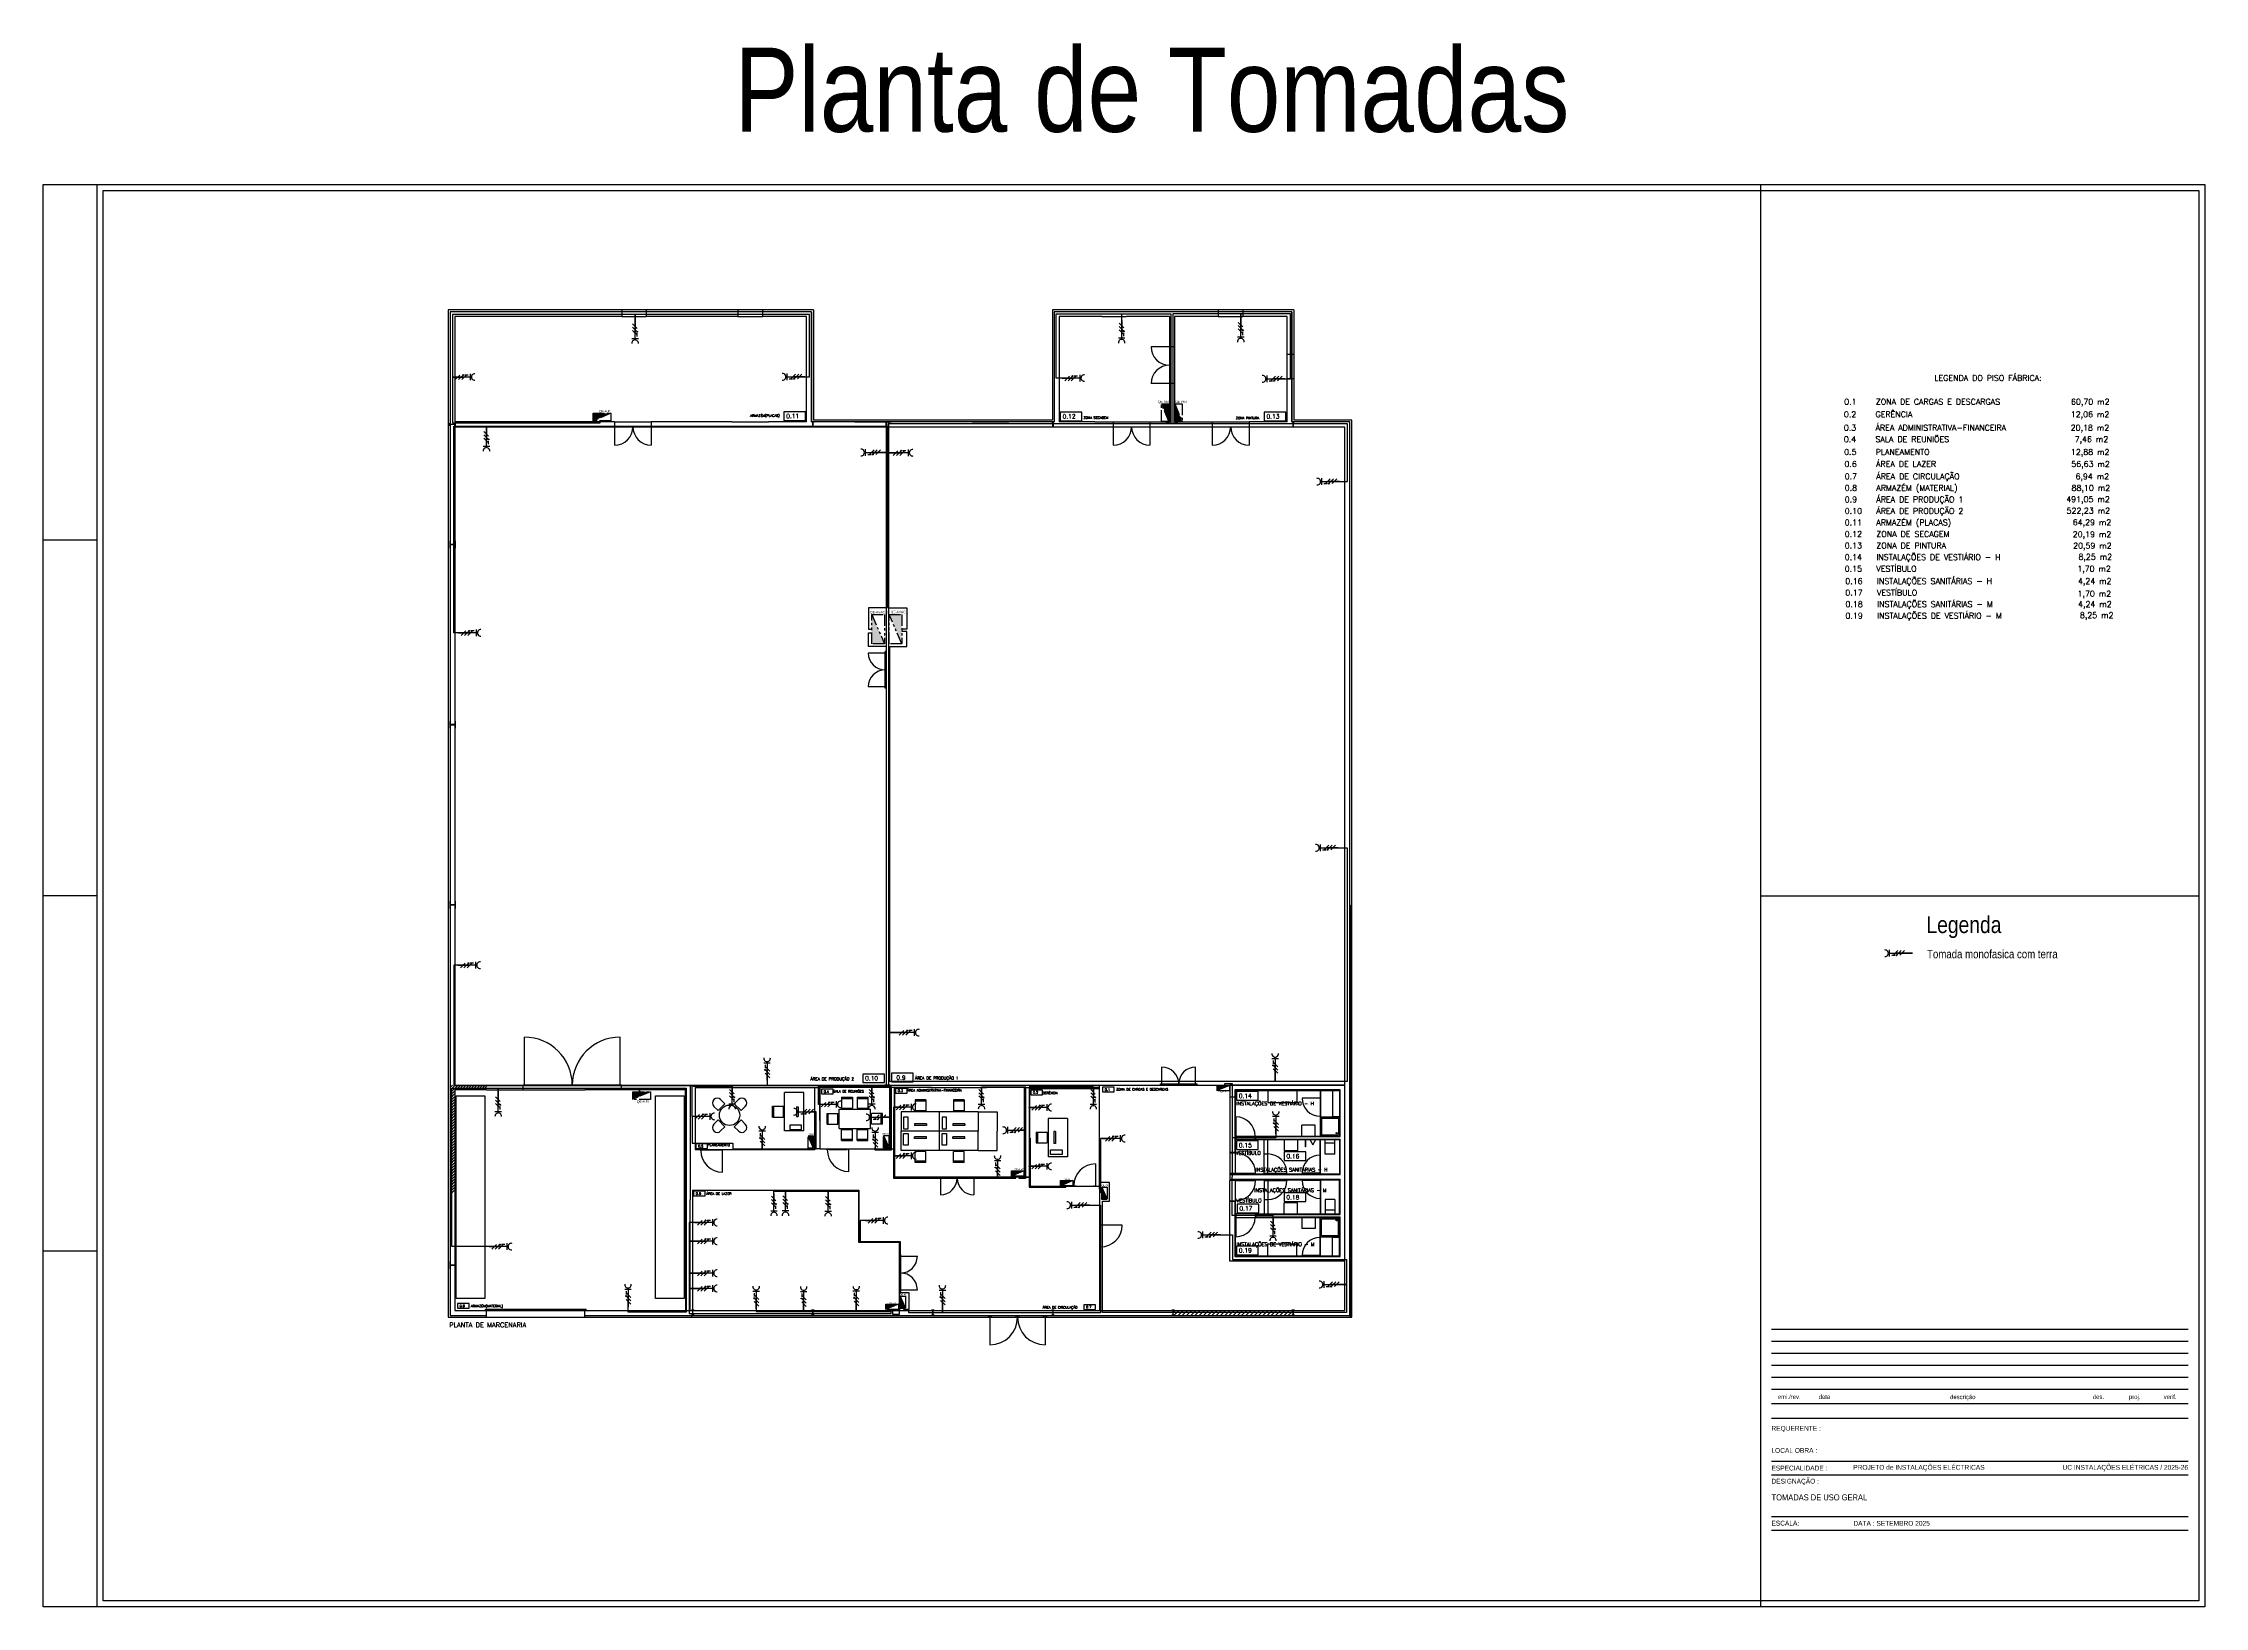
# Model space of a CAD drawing. Header units: millimetres. Extents: x -35961 to -35580, y 154458 to 154764.
# Drawn here: x -35766.4 to -35676.4, y 154617 to 154682.1 of the extents above; entities that cross this region are included whole.
import ezdxf
from ezdxf.enums import TextEntityAlignment as Align

# ---------------------------------------------------------------- set-up
doc = ezdxf.new("R2010")
doc.units = ezdxf.units.MM
doc.header["$MEASUREMENT"] = 0
doc.linetypes.add('CONTINUO', pattern=[0])
doc.linetypes.add('PHANTOM2', pattern=[31.75, 15.875, -3.175, 3.175, -3.175, 3.175, -3.175])
doc.layers.get('0').update_dxf_attribs({"color": 253})
for name, color, linetype in [('0_ARQ', 253, 'Continuous'), ('0_FOLHA', 253, 'Continuous'), ('ELÉCTRICO', 255, 'Continuous'), ('Iluminação', 2, 'Continuous'), ('IluminaçãoPlanta', 50, 'Continuous'), ('LigacoesEntrada', 150, 'Continuous'), ('LigacoesParciais', 10, 'Continuous'), ('NomesQuadros', 255, 'Continuous'), ('Projecto', 252, 'Continuous'), ('QuadrosEletricos', 80, 'Continuous'), ('SIMBOLOGIA', 255, 'Continuous'), ('Tomadas', 50, 'Continuous')]:
    doc.layers.add(name, color=color, linetype=linetype)
doc.styles.add('ROMANS', font='romans')
doc.styles.get("Standard").update_dxf_attribs({"font": 'ARIALN.TTF'})

# ---------------------------------------------------------------- blocks, each defined once
blk = doc.blocks.new('nome')
at = {"layer": '0_FOLHA'}
for p, q in [((17.35, 4.275), (0, 4.275)), ((17.35, 3.775), (0, 3.775)), ((17.35, 3.275), (0, 3.275)), ((17.35, 2.775), (0, 2.775)), ((17.35, 2.275), (0, 2.275)), ((17.35, 1.775), (0, 1.775)), ((17.35, 1.175), (0, 1.175)), ((0, 0.575), (17.35, 0.575)), ((0, -1.212), (17.35, -1.212)), ((0, -1.787), (17.35, -1.787)), ((0, -3.513), (17.35, -3.513)), ((0, -4.088), (17.35, -4.088))]:
    blk.add_line(p, q, dxfattribs=at)
for s, p in [('emi./rev.', (0.744, 1.375)), ('data', (2.206, 1.375)), ('descrição', (7.969, 1.371)), ('des.', (13.617, 1.375)), ('proj.', (15.127, 1.375)), ('verif.', (16.6, 1.375))]:
    blk.add_text(s, height=0.18, dxfattribs=at).set_placement(p, align=Align.CENTER)
at = {"layer": '0_FOLHA', "char_height": 0.2}
for s, insert, width, attachment_point in [('REQUERENTE :', (0, 0.128), 1.8172, 4), ('LOCAL OBRA :', (0, -0.766), 1.8172, 4), ('ESPECIALIDADE :', (0, -1.5), 2.45444, 4), ('PROJETO de INSTALAÇÕES ELÉCTRICAS', (3.408, -1.5), 5.41492, 4), ('UC INSTALAÇÕES ELÉTRICAS / 2025-26', (17.35, -1.5), 4.80837, 6), ('DESIGNAÇÃO :', (0, -2.075), 1.8172, 4), ('ESCALA:', (0, -3.794), 3.2797, 4), ('DATA : SETEMBRO 2025', (3.413, -3.8), 3.2797, 4)]:
    blk.add_mtext(s, dxfattribs=dict(at, insert=insert, width=width, attachment_point=attachment_point))

msp = doc.modelspace()

# ---------------------------------------------------------------- hatches: boundary and pattern name
at = {"layer": 'IluminaçãoPlanta', "linetype": 'Continuous', "ltscale": 0.03, "transparency": 33554687}
h = msp.add_hatch(color=256, dxfattribs=at)
h.dxf.hatch_style = 1
h.paths.add_polyline_path([(-35689.27, 154644.078, 1), (-35689.27, 154644.118, 1)])
at = {"layer": 'LigacoesParciais', "linetype": 'Continuous', "ltscale": 0.03, "true_color": 0x636466}
h = msp.add_hatch(dxfattribs=at)
h.set_pattern_fill('ANSI31', color=251)
h.set_pattern_definition([(45, (106.83378, 29.50199), (-0.08838834765, 0.08838834765), [])])
h.paths.add_polyline_path([(-35719.394, 154629.317), (-35719.394, 154629.117), (-35719.342, 154629.117), (-35714.452, 154629.111), (-35714.452, 154629.117), (-35714.4, 154629.117), (-35714.4, 154629.317)])
at = {"layer": 'Projecto'}
h = msp.add_hatch(dxfattribs=at)
h.set_pattern_fill('ANSI31', color=256, scale=0.0125, style=0)
h.set_pattern_definition([(45, (-45622.590237, 161053.594163), (-0.02806330038, 0.02806330038), [])])
h.paths.add_polyline_path([(-35711.959, 154646.197), (-35712.024, 154646.197), (-35712.024, 154646.047), (-35712.039, 154646.047), (-35712.039, 154638.847), (-35712.024, 154638.847), (-35712.024, 154638.547), (-35712.039, 154638.547), (-35712.039, 154633.897), (-35712.024, 154633.897), (-35712.024, 154633.597), (-35712.039, 154633.597), (-35712.039, 154631.347), (-35712.024, 154631.347), (-35712.024, 154631.047), (-35712.039, 154631.047), (-35712.039, 154629.163), (-35712.039, 154629.053), (-35712.039, 154629.037), (-35711.959, 154629.037)])
h = msp.add_hatch(dxfattribs=at)
h.set_pattern_fill('ANSI31', color=256, scale=0.0255, style=0)
h.set_pattern_definition([(45, (-45528.74805, 161056.61416), (-0.05724913277, 0.05724913277), [])])
h.paths.add_polyline_path([(-35747.977, 154638.697), (-35749.297, 154638.697), (-35749.197, 154638.697), (-35749.397, 154638.697), (-35749.497, 154638.681), (-35749.497, 154634.222), (-35749.297, 154634.222), (-35749.297, 154638.497), (-35747.977, 154638.497)])
at = {"layer": 'QuadrosEletricos', "linetype": 'PHANTOM2', "ltscale": 0.03}
h = msp.add_hatch(color=256, dxfattribs=at)
h.dxf.hatch_style = 1
h.paths.add_polyline_path([(-35719.567, 154667.052), (-35719.881, 154667.052), (-35719.567, 154666.316)])
h = msp.add_hatch(color=256, dxfattribs=at)
h.dxf.hatch_style = 1
h.paths.add_polyline_path([(-35719.329, 154666.315), (-35719.014, 154666.315), (-35719.329, 154667.052)])
h = msp.add_hatch(color=256, dxfattribs=at)
h.dxf.hatch_style = 1
h.paths.add_polyline_path([(-35743.541, 154666.657), (-35743.541, 154666.342), (-35742.805, 154666.657)])
h = msp.add_hatch(color=256, dxfattribs=at)
h.dxf.hatch_style = 1
h.paths.add_polyline_path([(-35731.939, 154657.061), (-35731.414, 154657.061), (-35731.939, 154658.288)])
h = msp.add_hatch(color=256, dxfattribs=at)
h.dxf.hatch_style = 1
h.paths.add_polyline_path([(-35730.692, 154658.288), (-35731.217, 154658.288), (-35730.692, 154657.061)])
h = msp.add_hatch(color=256, dxfattribs=at)
h.dxf.hatch_style = 1
h.paths.add_polyline_path([(-35741.892, 154638.413), (-35741.892, 154638.098), (-35741.156, 154638.413)])
h = msp.add_hatch(color=256, dxfattribs=at)
h.dxf.hatch_style = 1
h.paths.add_polyline_path([(-35717.566, 154638.682), (-35717.566, 154638.461), (-35717.051, 154638.682)])
h = msp.add_hatch(color=256, dxfattribs=at)
h.dxf.hatch_style = 1
h.paths.add_polyline_path([(-35734.371, 154636.576), (-35734.591, 154636.576), (-35734.371, 154636.061)])
h = msp.add_hatch(color=256, dxfattribs=at)
h.dxf.hatch_style = 1
h.paths.add_polyline_path([(-35731.451, 154636.081), (-35731.231, 154636.081), (-35731.451, 154636.597)])
h = msp.add_hatch(color=256, dxfattribs=at)
h.dxf.hatch_style = 1
h.paths.add_polyline_path([(-35726.129, 154635.123), (-35726.129, 154634.903), (-35725.613, 154635.123)])
h = msp.add_hatch(color=256, dxfattribs=at)
h.dxf.hatch_style = 1
h.paths.add_polyline_path([(-35724.08, 154634.721), (-35724.08, 154634.501), (-35723.565, 154634.721)])
h = msp.add_hatch(color=256, dxfattribs=at)
h.dxf.hatch_style = 1
h.paths.add_polyline_path([(-35722.36, 154633.925), (-35722.14, 154633.925), (-35722.36, 154634.44)])
h = msp.add_hatch(color=256, dxfattribs=at)
h.dxf.hatch_style = 1
h.paths.add_polyline_path([(-35730.758, 154629.387), (-35730.537, 154629.387), (-35730.758, 154629.902)])
h = msp.add_hatch(color=256, dxfattribs=at)
h.dxf.hatch_style = 1
h.paths.add_polyline_path([(-35731.349, 154629.574), (-35731.349, 154629.354), (-35730.833, 154629.574)])
at = {"layer": 'Tomadas', "linetype": 'Continuous', "ltscale": 0.03, "transparency": 33554687}
h = msp.add_hatch(color=256, dxfattribs=at)
h.dxf.hatch_style = 1
h.paths.add_polyline_path([(-35741.778, 154670.777, 1), (-35741.818, 154670.777, 1)])
h = msp.add_hatch(color=256, dxfattribs=at)
h.dxf.hatch_style = 1
h.paths.add_polyline_path([(-35721.517, 154670.806, 1), (-35721.557, 154670.806, 1)])
h = msp.add_hatch(color=256, dxfattribs=at)
h.dxf.hatch_style = 1
h.paths.add_polyline_path([(-35716.557, 154670.804, 1), (-35716.597, 154670.804, 1)])
h = msp.add_hatch(color=256, dxfattribs=at)
h.dxf.hatch_style = 1
h.paths.add_polyline_path([(-35741.694, 154670.055, 1), (-35741.734, 154670.055, 1)])
h = msp.add_hatch(color=256, dxfattribs=at)
h.dxf.hatch_style = 1
h.paths.add_polyline_path([(-35721.433, 154670.075, 1), (-35721.473, 154670.075, 1)])
h = msp.add_hatch(color=256, dxfattribs=at)
h.dxf.hatch_style = 1
h.paths.add_polyline_path([(-35716.474, 154670.116, 1), (-35716.514, 154670.116, 1)])
h = msp.add_hatch(color=256, dxfattribs=at)
h.dxf.hatch_style = 1
h.paths.add_polyline_path([(-35749.383, 154668.169, 1), (-35749.423, 154668.169, 1)])
h = msp.add_hatch(color=256, dxfattribs=at)
h.dxf.hatch_style = 1
h.paths.add_polyline_path([(-35748.977, 154668.25, 1), (-35748.937, 154668.25, 1)])
h = msp.add_hatch(color=256, dxfattribs=at)
h.dxf.hatch_style = 1
h.paths.add_polyline_path([(-35735.155, 154668.096, 1), (-35735.195, 154668.096, 1)])
h = msp.add_hatch(color=256, dxfattribs=at)
h.dxf.hatch_style = 1
h.paths.add_polyline_path([(-35723.597, 154668.208, 1), (-35723.557, 154668.208, 1)])
h = msp.add_hatch(color=256, dxfattribs=at)
h.dxf.hatch_style = 1
h.paths.add_polyline_path([(-35715.169, 154668.01, 1), (-35715.209, 154668.01, 1)])
h = msp.add_hatch(color=256, dxfattribs=at)
h.dxf.hatch_style = 1
h.paths.add_polyline_path([(-35747.968, 154666.118, 1), (-35748.008, 154666.118, 1)])
h = msp.add_hatch(color=256, dxfattribs=at)
h.dxf.hatch_style = 1
h.paths.add_polyline_path([(-35747.884, 154665.571, 1), (-35747.924, 154665.571, 1)])
h = msp.add_hatch(color=256, dxfattribs=at)
h.dxf.hatch_style = 1
h.paths.add_polyline_path([(-35731.302, 154665.026, 1), (-35731.342, 154665.026, 1)])
h = msp.add_hatch(color=256, dxfattribs=at)
h.dxf.hatch_style = 1
h.paths.add_polyline_path([(-35731.256, 154665.013, 1), (-35731.296, 154665.013, 1)])
h = msp.add_hatch(color=256, dxfattribs=at)
h.dxf.hatch_style = 1
h.paths.add_polyline_path([(-35730.741, 154665.098, 1), (-35730.701, 154665.098, 1)])
h = msp.add_hatch(color=256, dxfattribs=at)
h.dxf.hatch_style = 1
h.paths.add_polyline_path([(-35731.883, 154664.945, 1), (-35731.923, 154664.945, 1)])
h = msp.add_hatch(color=256, dxfattribs=at)
h.dxf.hatch_style = 1
h.paths.add_polyline_path([(-35712.889, 154663.733, 1), (-35712.929, 154663.733, 1)])
h = msp.add_hatch(color=256, dxfattribs=at)
h.dxf.hatch_style = 1
h.paths.add_polyline_path([(-35748.728, 154657.598, 1), (-35748.688, 154657.598, 1)])
h = msp.add_hatch(color=256, dxfattribs=at)
h.dxf.hatch_style = 1
h.paths.add_polyline_path([(-35712.946, 154648.49, 1), (-35712.986, 154648.49, 1)])
h = msp.add_hatch(color=256, dxfattribs=at)
h.dxf.hatch_style = 1
h.paths.add_polyline_path([(-35748.754, 154643.767, 1), (-35748.714, 154643.767, 1)])
h = msp.add_hatch(color=256, dxfattribs=at)
h.dxf.hatch_style = 1
h.paths.add_polyline_path([(-35731.161, 154640.877, 1), (-35731.201, 154640.877, 1)])
h = msp.add_hatch(color=256, dxfattribs=at)
h.dxf.hatch_style = 1
h.paths.add_polyline_path([(-35730.489, 154640.96, 1), (-35730.449, 154640.96, 1)])
h = msp.add_hatch(color=256, dxfattribs=at)
h.dxf.hatch_style = 1
h.paths.add_polyline_path([(-35736.404, 154639.327, 1), (-35736.364, 154639.327, 1)])
h = msp.add_hatch(color=256, dxfattribs=at)
h.dxf.hatch_style = 1
h.paths.add_polyline_path([(-35715.248, 154639.513, 1), (-35715.208, 154639.513, 1)])
h = msp.add_hatch(color=256, dxfattribs=at)
h.dxf.hatch_style = 1
h.paths.add_polyline_path([(-35747.474, 154638.56, 1), (-35747.514, 154638.56, 1)])
h = msp.add_hatch(color=256, dxfattribs=at)
h.dxf.hatch_style = 1
h.paths.add_polyline_path([(-35741.597, 154638.56, 1), (-35741.637, 154638.56, 1)])
h = msp.add_hatch(color=256, dxfattribs=at)
h.dxf.hatch_style = 1
h.paths.add_polyline_path([(-35737.653, 154638.187, 1), (-35737.693, 154638.187, 1)])
h = msp.add_hatch(color=256, dxfattribs=at)
h.dxf.hatch_style = 1
h.paths.add_polyline_path([(-35736.282, 154638.671, 1), (-35736.322, 154638.671, 1)])
h = msp.add_hatch(color=256, dxfattribs=at)
h.dxf.hatch_style = 1
h.paths.add_polyline_path([(-35731.921, 154638.629, 1), (-35731.961, 154638.629, 1)])
h = msp.add_hatch(color=256, dxfattribs=at)
h.dxf.hatch_style = 1
h.paths.add_polyline_path([(-35731.839, 154638.187, 1), (-35731.879, 154638.187, 1)])
h = msp.add_hatch(color=256, dxfattribs=at)
h.dxf.hatch_style = 1
h.paths.add_polyline_path([(-35727.265, 154638.183, 1), (-35727.305, 154638.183, 1)])
h = msp.add_hatch(color=256, dxfattribs=at)
h.dxf.hatch_style = 1
h.paths.add_polyline_path([(-35722.614, 154638.178, 1), (-35722.654, 154638.178, 1)])
h = msp.add_hatch(color=256, dxfattribs=at)
h.dxf.hatch_style = 1
h.paths.add_polyline_path([(-35715.127, 154638.839, 1), (-35715.167, 154638.839, 1)])
h = msp.add_hatch(color=256, dxfattribs=at)
h.dxf.hatch_style = 1
h.paths.add_polyline_path([(-35747.391, 154637.877, 1), (-35747.431, 154637.877, 1)])
h = msp.add_hatch(color=256, dxfattribs=at)
h.dxf.hatch_style = 1
h.paths.add_polyline_path([(-35739.401, 154637.39, 1), (-35739.441, 154637.39, 1)])
h = msp.add_hatch(color=256, dxfattribs=at)
h.dxf.hatch_style = 1
h.paths.add_polyline_path([(-35739, 154637.472, 1), (-35738.96, 154637.472, 1)])
h = msp.add_hatch(color=256, dxfattribs=at)
h.dxf.hatch_style = 1
h.paths.add_polyline_path([(-35734.676, 154637.502, 1), (-35734.716, 154637.502, 1)])
h = msp.add_hatch(color=256, dxfattribs=at)
h.dxf.hatch_style = 1
h.paths.add_polyline_path([(-35733.736, 154637.974, 1), (-35733.696, 154637.974, 1)])
h = msp.add_hatch(color=256, dxfattribs=at)
h.dxf.hatch_style = 1
h.paths.add_polyline_path([(-35731.666, 154637.27, 1), (-35731.706, 154637.27, 1)])
h = msp.add_hatch(color=256, dxfattribs=at)
h.dxf.hatch_style = 1
h.paths.add_polyline_path([(-35731.113, 154637.361, 1), (-35731.153, 154637.361, 1)])
h = msp.add_hatch(color=256, dxfattribs=at)
h.dxf.hatch_style = 1
h.paths.add_polyline_path([(-35730.61, 154637.86, 1), (-35730.57, 154637.86, 1)])
h = msp.add_hatch(color=256, dxfattribs=at)
h.dxf.hatch_style = 1
h.paths.add_polyline_path([(-35725.382, 154637.756, 1), (-35725.422, 154637.756, 1)])
h = msp.add_hatch(color=256, dxfattribs=at)
h.dxf.hatch_style = 1
h.paths.add_polyline_path([(-35724.969, 154637.839, 1), (-35724.929, 154637.839, 1)])
h = msp.add_hatch(color=256, dxfattribs=at)
h.dxf.hatch_style = 1
h.paths.add_polyline_path([(-35715.222, 154637.105, 1), (-35715.182, 154637.105, 1)])
h = msp.add_hatch(color=256, dxfattribs=at)
h.dxf.hatch_style = 1
h.paths.add_polyline_path([(-35736.604, 154636.489, 1), (-35736.564, 154636.489, 1)])
h = msp.add_hatch(color=256, dxfattribs=at)
h.dxf.hatch_style = 1
h.paths.add_polyline_path([(-35734.237, 154636.292, 1), (-35734.277, 154636.292, 1)])
h = msp.add_hatch(color=256, dxfattribs=at)
h.dxf.hatch_style = 1
h.paths.add_polyline_path([(-35731.904, 154636.435, 1), (-35731.864, 154636.435, 1)])
h = msp.add_hatch(color=256, dxfattribs=at)
h.dxf.hatch_style = 1
h.paths.add_polyline_path([(-35731.112, 154636.442, 1), (-35731.152, 154636.442, 1)])
h = msp.add_hatch(color=256, dxfattribs=at)
h.dxf.hatch_style = 1
h.paths.add_polyline_path([(-35725.968, 154636.731, 1), (-35726.008, 154636.731, 1)])
h = msp.add_hatch(color=256, dxfattribs=at)
h.dxf.hatch_style = 1
h.paths.add_polyline_path([(-35725.521, 154636.811, 1), (-35725.561, 154636.811, 1)])
h = msp.add_hatch(color=256, dxfattribs=at)
h.dxf.hatch_style = 1
h.paths.add_polyline_path([(-35721.908, 154636.555, 1), (-35721.868, 154636.555, 1)])
h = msp.add_hatch(color=256, dxfattribs=at)
h.dxf.hatch_style = 1
h.paths.add_polyline_path([(-35716.904, 154636.492, 1), (-35716.945, 154636.492, 1)])
h = msp.add_hatch(color=256, dxfattribs=at)
h.dxf.hatch_style = 1
h.paths.add_polyline_path([(-35736.479, 154636.051, 1), (-35736.519, 154636.051, 1)])
h = msp.add_hatch(color=256, dxfattribs=at)
h.dxf.hatch_style = 1
h.paths.add_polyline_path([(-35731.001, 154635.75, 1), (-35731.041, 154635.75, 1)])
h = msp.add_hatch(color=256, dxfattribs=at)
h.dxf.hatch_style = 1
h.paths.add_polyline_path([(-35730.61, 154635.835, 1), (-35730.57, 154635.835, 1)])
h = msp.add_hatch(color=256, dxfattribs=at)
h.dxf.hatch_style = 1
h.paths.add_polyline_path([(-35725.382, 154635.311, 1), (-35725.422, 154635.311, 1)])
h = msp.add_hatch(color=256, dxfattribs=at)
h.dxf.hatch_style = 1
h.paths.add_polyline_path([(-35724.971, 154635.394, 1), (-35724.931, 154635.394, 1)])
h = msp.add_hatch(color=256, dxfattribs=at)
h.dxf.hatch_style = 1
h.paths.add_polyline_path([(-35726.803, 154635.263, 1), (-35726.763, 154635.263, 1)])
h = msp.add_hatch(color=256, dxfattribs=at)
h.dxf.hatch_style = 1
h.paths.add_polyline_path([(-35726.679, 154634.82, 1), (-35726.719, 154634.82, 1)])
h = msp.add_hatch(color=256, dxfattribs=at)
h.dxf.hatch_style = 1
h.paths.add_polyline_path([(-35722.427, 154634.63, 1), (-35722.387, 154634.63, 1)])
h = msp.add_hatch(color=256, dxfattribs=at)
h.dxf.hatch_style = 1
h.paths.add_polyline_path([(-35735.911, 154633.742, 1), (-35735.951, 154633.742, 1)])
h = msp.add_hatch(color=256, dxfattribs=at)
h.dxf.hatch_style = 1
h.paths.add_polyline_path([(-35735.514, 154634.284, 1), (-35735.554, 154634.284, 1)])
h = msp.add_hatch(color=256, dxfattribs=at)
h.dxf.hatch_style = 1
h.paths.add_polyline_path([(-35735.432, 154633.749, 1), (-35735.472, 154633.749, 1)])
h = msp.add_hatch(color=256, dxfattribs=at)
h.dxf.hatch_style = 1
h.paths.add_polyline_path([(-35733.735, 154634.281, 1), (-35733.775, 154634.281, 1)])
h = msp.add_hatch(color=256, dxfattribs=at)
h.dxf.hatch_style = 1
h.paths.add_polyline_path([(-35733.653, 154633.728, 1), (-35733.693, 154633.728, 1)])
h = msp.add_hatch(color=256, dxfattribs=at)
h.dxf.hatch_style = 1
h.paths.add_polyline_path([(-35723.299, 154633.61, 1), (-35723.339, 154633.61, 1)])
h = msp.add_hatch(color=256, dxfattribs=at)
h.dxf.hatch_style = 1
h.paths.add_polyline_path([(-35738.887, 154633.059, 1), (-35738.847, 154633.059, 1)])
h = msp.add_hatch(color=256, dxfattribs=at)
h.dxf.hatch_style = 1
h.paths.add_polyline_path([(-35731.78, 154633.135, 1), (-35731.74, 154633.135, 1)])
h = msp.add_hatch(color=256, dxfattribs=at)
h.dxf.hatch_style = 1
h.paths.add_polyline_path([(-35715.133, 154632.698, 1), (-35715.173, 154632.698, 1)])
h = msp.add_hatch(color=256, dxfattribs=at)
h.dxf.hatch_style = 1
h.paths.add_polyline_path([(-35747.447, 154632.051, 1), (-35747.406, 154632.051, 1)])
h = msp.add_hatch(color=256, dxfattribs=at)
h.dxf.hatch_style = 1
h.paths.add_polyline_path([(-35739.52, 154632.199, 1), (-35739.56, 154632.199, 1)])
h = msp.add_hatch(color=256, dxfattribs=at)
h.dxf.hatch_style = 1
h.paths.add_polyline_path([(-35738.887, 154632.281, 1), (-35738.847, 154632.281, 1)])
h = msp.add_hatch(color=256, dxfattribs=at)
h.dxf.hatch_style = 1
h.paths.add_polyline_path([(-35717.848, 154632.372, 1), (-35717.888, 154632.372, 1)])
h = msp.add_hatch(color=256, dxfattribs=at)
h.dxf.hatch_style = 1
h.paths.add_polyline_path([(-35739.52, 154630.863, 1), (-35739.56, 154630.863, 1)])
h = msp.add_hatch(color=256, dxfattribs=at)
h.dxf.hatch_style = 1
h.paths.add_polyline_path([(-35738.887, 154630.946, 1), (-35738.847, 154630.946, 1)])
h = msp.add_hatch(color=256, dxfattribs=at)
h.dxf.hatch_style = 1
h.paths.add_polyline_path([(-35742.192, 154629.908, 1), (-35742.152, 154629.908, 1)])
h = msp.add_hatch(color=256, dxfattribs=at)
h.dxf.hatch_style = 1
h.paths.add_polyline_path([(-35739.522, 154630.222, 1), (-35739.562, 154630.222, 1)])
h = msp.add_hatch(color=256, dxfattribs=at)
h.dxf.hatch_style = 1
h.paths.add_polyline_path([(-35738.887, 154630.307, 1), (-35738.847, 154630.307, 1)])
h = msp.add_hatch(color=256, dxfattribs=at)
h.dxf.hatch_style = 1
h.paths.add_polyline_path([(-35712.795, 154630.307, 1), (-35712.835, 154630.307, 1)])
h = msp.add_hatch(color=256, dxfattribs=at)
h.dxf.hatch_style = 1
h.paths.add_polyline_path([(-35712.191, 154630.391, 1), (-35712.15, 154630.391, 1)])
h = msp.add_hatch(color=256, dxfattribs=at)
h.dxf.hatch_style = 1
h.paths.add_polyline_path([(-35736.857, 154629.824, 1), (-35736.817, 154629.824, 1)])
h = msp.add_hatch(color=256, dxfattribs=at)
h.dxf.hatch_style = 1
h.paths.add_polyline_path([(-35734.88, 154629.809, 1), (-35734.84, 154629.809, 1)])
h = msp.add_hatch(color=256, dxfattribs=at)
h.dxf.hatch_style = 1
h.paths.add_polyline_path([(-35734.758, 154629.274, 1), (-35734.798, 154629.274, 1)])
h = msp.add_hatch(color=256, dxfattribs=at)
h.dxf.hatch_style = 1
h.paths.add_polyline_path([(-35732.688, 154629.835, 1), (-35732.648, 154629.835, 1)])
h = msp.add_hatch(color=256, dxfattribs=at)
h.dxf.hatch_style = 1
h.paths.add_polyline_path([(-35732.565, 154629.271, 1), (-35732.605, 154629.271, 1)])
h = msp.add_hatch(color=256, dxfattribs=at)
h.dxf.hatch_style = 1
h.paths.add_polyline_path([(-35730.377, 154629.352, 1), (-35730.417, 154629.352, 1)])
h = msp.add_hatch(color=256, dxfattribs=at)
h.dxf.hatch_style = 1
h.paths.add_polyline_path([(-35729.103, 154629.869, 1), (-35729.063, 154629.869, 1)])
h = msp.add_hatch(color=256, dxfattribs=at)
h.dxf.hatch_style = 1
h.paths.add_polyline_path([(-35728.98, 154629.203, 1), (-35729.02, 154629.203, 1)])

# ---------------------------------------------------------------- linework, layer by layer
at = {"layer": '0_ARQ'}
for p, q in [((-35694.941, 154676.178), (-35694.941, 154616.978)), ((-35764.189, 154661.378), (-35766.439, 154661.378)), ((-35764.189, 154646.578), (-35766.439, 154646.578)), ((-35764.189, 154631.778), (-35766.439, 154631.778))]:
    msp.add_line(p, q, dxfattribs=at)
for points in [[(-35766.439, 154676.178), (-35676.439, 154676.178), (-35676.439, 154616.978), (-35766.439, 154616.978)], [(-35676.439, 154616.978), (-35764.189, 154616.978), (-35764.189, 154676.178), (-35676.439, 154676.178)], [(-35676.689, 154617.228), (-35763.939, 154617.228), (-35763.939, 154675.928), (-35676.689, 154675.928)]]:
    msp.add_lwpolyline(points, close=True, dxfattribs=at)
at = {"layer": 'ELÉCTRICO', "color": 8, "linetype": 'Continuous', "ltscale": 0.03}
for p, q in [((-35731.342, 154666.095, 0), (-35731.342, 154638.697, 0)), ((-35731.342, 154666.095, 0), (-35731.342, 154638.697, 0)), ((-35731.342, 154666.095, 0), (-35731.342, 154638.697, 0)), ((-35731.342, 154666.095, 0), (-35731.342, 154638.697, 0)), ((-35731.342, 154666.095, 0), (-35731.342, 154638.697, 0)), ((-35731.342, 154666.095, 0), (-35731.342, 154638.697, 0)), ((-35731.245, 154666.095, 0), (-35731.245, 154638.697, 0)), ((-35739.4, 154634.319, 0), (-35732.479, 154634.319, 0)), ((-35732.479, 154634.319, 0), (-35732.479, 154632.169, 0)), ((-35732.479, 154632.169, 0), (-35730.789, 154632.169, 0)), ((-35730.789, 154632.169, 0), (-35730.789, 154629.318, 0))]:
    msp.add_line(p, q, dxfattribs=at)
at = {"layer": 'ELÉCTRICO', "color": 251, "linetype": 'Continuous', "ltscale": 0.03, "true_color": 0x636466}
for p, q in [((-35694.941, 154646.578), (-35676.689, 154646.578)), ((-35725.58, 154638.597, 0), (-35725.38, 154638.597, 0)), ((-35725.58, 154634.867, 0), (-35725.38, 154634.867, 0)), ((-35739.4, 154634.319, 0), (-35739.4, 154629.318, 0))]:
    msp.add_line(p, q, dxfattribs=at)
at = {"layer": 'ELÉCTRICO', "color": 251, "linetype": 'Continuous', "ltscale": 0.03, "true_color": 0x636466, "elevation": 0}
for points in [[(-35734.11, 154636.042), (-35734.31, 154636.042), (-35734.31, 154638.597), (-35734.11, 154638.597)], [(-35731.19, 154636.042), (-35730.99, 154636.042), (-35730.99, 154638.597), (-35731.19, 154638.597)], [(-35725.38, 154634.867), (-35725.58, 154634.867), (-35725.58, 154638.597), (-35725.38, 154638.597)]]:
    msp.add_lwpolyline(points, close=True, dxfattribs=at)
at = {"layer": 'Iluminação'}
for p, q in [((-35689.474, 154644.098), (-35689.338, 154644.098)), ((-35689.406, 154644.098), (-35689.214, 154644.29)), ((-35689.27, 154644.098), (-35689.077, 154644.29)), ((-35689.134, 154644.098), (-35688.941, 154644.29))]:
    msp.add_line(p, q, dxfattribs=at)
at = {"layer": 'IluminaçãoPlanta', "linetype": 'Continuous', "ltscale": 0.03}
msp.add_circle((-35689.27, 154644.098), 0.02, dxfattribs=at)
at = {"layer": 'LigacoesEntrada', "color": 8, "linetype": 'CONTINUO', "ltscale": 0.03}
msp.add_line((-35722.46, 154634.367, 0), (-35722.46, 154629.318, 0), dxfattribs=at)
at = {"layer": 'Projecto'}
for p, q in [((-35749.577, 154670.967, 0), (-35749.577, 154666.377, 0)), ((-35734.372, 154670.967, 0), (-35749.577, 154670.967, 0)), ((-35744.342, 154670.887, 0), (-35749.497, 154670.887, 0)), ((-35742.352, 154670.687, 0), (-35749.297, 154670.687, 0)), ((-35749.297, 154670.687, 0), (-35749.297, 154666.297, 0)), ((-35734.452, 154670.887, 0), (-35744.342, 154670.887, 0)), ((-35742.352, 154670.967, 0), (-35742.352, 154670.687, 0)), ((-35742.352, 154670.687, 0), (-35741.332, 154670.687, 0)), ((-35741.332, 154670.967, 0), (-35741.332, 154670.687, 0)), ((-35739.342, 154670.687, 0), (-35741.332, 154670.687, 0)), ((-35737.512, 154670.687, 0), (-35739.342, 154670.687, 0)), ((-35737.512, 154670.967, 0), (-35737.512, 154670.687, 0)), ((-35737.512, 154670.687, 0), (-35736.492, 154670.687, 0)), ((-35736.492, 154670.967, 0), (-35736.492, 154670.687, 0)), ((-35734.652, 154670.687, 0), (-35736.492, 154670.687, 0)), ((-35734.652, 154666.297, 0), (-35734.652, 154670.687, 0)), ((-35734.452, 154666.297, 0), (-35734.452, 154670.887, 0)), ((-35734.452, 154670.887, 0), (-35734.452, 154670.687, 0)), ((-35734.452, 154670.687, 0), (-35734.452, 154666.297, 0)), ((-35734.372, 154670.967, 0), (-35734.372, 154666.377, 0)), ((-35714.372, 154670.967, 0), (-35724.422, 154670.967, 0)), ((-35724.422, 154670.967, 0), (-35724.422, 154666.377, 0)), ((-35714.452, 154670.887, 0), (-35724.342, 154670.887, 0)), ((-35724.342, 154670.887, 0), (-35724.342, 154666.297, 0)), ((-35722.352, 154670.687, 0), (-35724.142, 154670.687, 0)), ((-35724.142, 154670.687, 0), (-35724.142, 154667.827, 0)), ((-35722.352, 154670.687, 0), (-35721.332, 154670.687, 0)), ((-35719.542, 154670.687, 0), (-35721.332, 154670.687, 0)), ((-35719.542, 154670.687, 0), (-35719.542, 154667.827, 0)), ((-35717.512, 154670.687, 0), (-35719.342, 154670.687, 0)), ((-35719.342, 154670.687, 0), (-35719.342, 154666.297, 0)), ((-35717.512, 154670.967, 0), (-35717.512, 154670.687, 0)), ((-35717.512, 154670.687, 0), (-35716.492, 154670.687, 0)), ((-35716.492, 154670.967, 0), (-35716.492, 154670.687, 0)), ((-35714.652, 154670.687, 0), (-35716.492, 154670.687, 0)), ((-35714.652, 154666.297, 0), (-35714.652, 154670.687, 0)), ((-35714.452, 154666.297, 0), (-35714.452, 154670.887, 0)), ((-35714.452, 154670.887, 0), (-35714.452, 154670.687, 0)), ((-35714.452, 154670.687, 0), (-35714.452, 154666.297, 0)), ((-35714.372, 154670.967, 0), (-35714.372, 154666.377, 0)), ((-35719.542, 154669.425, 0), (-35720.307, 154669.425, 0)), ((-35719.342, 154669.425, 0), (-35719.542, 154669.425, 0)), ((-35714.652, 154669.12, 0), (-35714.372, 154669.12, 0)), ((-35724.142, 154667.827, 0), (-35724.142, 154666.297, 0)), ((-35719.542, 154667.895, 0), (-35720.307, 154667.895, 0)), ((-35719.342, 154667.895, 0), (-35719.542, 154667.895, 0)), ((-35719.542, 154667.827, 0), (-35719.542, 154666.297, 0)), ((-35714.652, 154668.1, 0), (-35714.372, 154668.1, 0)), ((-35749.577, 154666.377, 0), (-35749.577, 154629.037, 0)), ((-35742.652, 154666.297, 0), (-35742.652, 154666.097, 0)), ((-35742.652, 154666.297, 0), (-35741.122, 154666.297, 0)), ((-35742.652, 154666.097, 0), (-35742.652, 154665.332, 0)), ((-35741.122, 154666.297, 0), (-35741.122, 154666.097, 0)), ((-35741.122, 154666.097, 0), (-35741.122, 154665.332, 0)), ((-35737.767, 154666.297, 0), (-35736.237, 154666.297, 0)), ((-35724.422, 154666.377, 0), (-35734.372, 154666.377, 0)), ((-35732.652, 154666.297, 0), (-35731.122, 154666.297, 0)), ((-35727.767, 154666.297, 0), (-35726.237, 154666.297, 0)), ((-35722.652, 154666.297, 0), (-35721.122, 154666.297, 0)), ((-35721.887, 154666.297, 0), (-35721.887, 154666.097, 0)), ((-35721.887, 154666.097, 0), (-35721.887, 154665.332, 0)), ((-35721.122, 154666.297, 0), (-35719.542, 154666.297, 0)), ((-35720.357, 154666.297, 0), (-35720.357, 154666.097, 0)), ((-35720.357, 154666.097, 0), (-35720.357, 154665.332, 0)), ((-35719.342, 154666.297, 0), (-35717.762, 154666.297, 0)), ((-35717.762, 154666.297, 0), (-35717.762, 154666.097, 0)), ((-35717.762, 154666.297, 0), (-35716.232, 154666.297, 0)), ((-35717.762, 154666.097, 0), (-35717.762, 154665.332, 0)), ((-35716.232, 154666.297, 0), (-35716.232, 154666.097, 0)), ((-35716.232, 154666.097, 0), (-35716.232, 154665.332, 0)), ((-35711.959, 154666.377, 0), (-35714.372, 154666.377, 0)), ((-35711.959, 154629.037, 0), (-35711.959, 154666.377, 0)), ((-35731.387, 154656.676, 0), (-35732.087, 154656.676, 0)), ((-35731.387, 154655.211, 0), (-35731.387, 154656.741, 0)), ((-35731.342, 154656.741, 0), (-35731.387, 154656.741, 0)), ((-35731.387, 154656.676, 0), (-35731.342, 154656.676, 0)), ((-35731.387, 154656.611, 0), (-35731.342, 154656.611, 0)), ((-35731.387, 154656.041, 0), (-35731.342, 154656.041, 0)), ((-35731.387, 154655.276, 0), (-35732.087, 154655.276, 0)), ((-35731.387, 154655.976, 0), (-35731.342, 154655.976, 0)), ((-35731.387, 154655.911, 0), (-35731.342, 154655.911, 0)), ((-35731.387, 154655.341, 0), (-35731.342, 154655.341, 0)), ((-35731.387, 154655.276, 0), (-35731.342, 154655.276, 0)), ((-35731.342, 154655.211, 0), (-35731.387, 154655.211, 0)), ((-35746.407, 154638.655, 0), (-35746.407, 154640.69, 0)), ((-35742.417, 154638.655, 0), (-35742.417, 154640.69, 0)), ((-35719.86, 154638.743, 0), (-35719.86, 154639.443, 0)), ((-35718.46, 154638.743, 0), (-35718.46, 154639.443, 0)), ((-35747.977, 154638.497, 0), (-35743.887, 154638.497, 0)), ((-35742.367, 154638.697, 0), (-35746.457, 154638.697, 0)), ((-35746.457, 154638.495, 0), (-35746.457, 154638.695, 0)), ((-35739.7, 154638.497, 0), (-35743.887, 154638.497, 0)), ((-35742.367, 154638.697, 0), (-35712.239, 154638.697, 0)), ((-35742.367, 154638.495, 0), (-35742.367, 154638.695, 0)), ((-35739.7, 154633.917, 0), (-35739.7, 154638.497, 0)), ((-35739.5, 154638.697, 0), (-35739.5, 154633.917, 0)), ((-35739.3, 154638.597, 0), (-35734.31, 154638.597, 0)), ((-35739.3, 154638.597, 0), (-35739.3, 154636.016, 0)), ((-35738.233, 154638.091, 0), (-35738.056, 154637.914, 0)), ((-35737.491, 154638.091, 0), (-35737.667, 154637.914, 0)), ((-35734.77, 154638.389), (-35735.57, 154638.389)), ((-35735.57, 154636.789), (-35735.57, 154638.389)), ((-35734.77, 154636.789), (-35734.77, 154638.389)), ((-35734.31, 154636.016, 0), (-35734.31, 154638.597, 0)), ((-35734.11, 154637.217, 0), (-35734.11, 154638.597, 0)), ((-35734.11, 154638.597, 0), (-35734.11, 154636.197, 0)), ((-35731.19, 154638.597, 0), (-35734.11, 154638.597, 0)), ((-35733.2, 154638.189, 0), (-35732.75, 154638.189, 0)), ((-35733.2, 154638.189, 0), (-35733.2, 154637.739, 0)), ((-35733.2, 154638.139, 0), (-35732.75, 154638.139, 0)), ((-35732.75, 154638.189, 0), (-35732.75, 154637.739, 0)), ((-35732.55, 154638.189, 0), (-35732.1, 154638.189, 0)), ((-35732.55, 154638.189, 0), (-35732.55, 154637.739, 0)), ((-35732.55, 154638.139, 0), (-35732.1, 154638.139, 0)), ((-35732.1, 154638.189, 0), (-35732.1, 154637.739, 0)), ((-35731.19, 154636.042, 0), (-35731.19, 154638.597, 0)), ((-35729.46, 154638.597, 0), (-35730.99, 154638.597, 0)), ((-35730.99, 154638.597, 0), (-35730.99, 154634.867, 0)), ((-35729.69, 154638.077, 0), (-35730.14, 154638.077, 0)), ((-35730.14, 154638.077, 0), (-35730.14, 154637.627, 0)), ((-35729.69, 154638.027, 0), (-35730.14, 154638.027, 0)), ((-35729.69, 154638.077, 0), (-35729.69, 154637.627, 0)), ((-35729.46, 154638.597, 0), (-35727.16, 154638.597, 0)), ((-35728.09, 154638.077, 0), (-35728.54, 154638.077, 0)), ((-35728.54, 154638.077, 0), (-35728.54, 154637.627, 0)), ((-35728.09, 154638.027, 0), (-35728.54, 154638.027, 0)), ((-35728.09, 154638.077, 0), (-35728.09, 154637.627, 0)), ((-35725.58, 154638.597, 0), (-35727.16, 154638.597, 0)), ((-35725.58, 154637.577, 0), (-35725.58, 154638.597, 0)), ((-35722.46, 154638.597, 0), (-35725.38, 154638.597, 0)), ((-35725.38, 154638.597, 0), (-35725.38, 154635.462, 0)), ((-35725.38, 154638.552, 0), (-35722.46, 154638.552, 0)), ((-35725.328, 154638.552, 0), (-35722.46, 154638.552, 0)), ((-35725.315, 154638.552, 0), (-35725.315, 154638.597, 0)), ((-35725.315, 154638.574, 0), (-35723.49, 154638.574, 0)), ((-35723.49, 154638.597, 0), (-35723.49, 154638.552, 0)), ((-35723.425, 154638.597, 0), (-35723.425, 154638.552, 0)), ((-35723.425, 154638.574, 0), (-35723.424, 154638.574, 0)), ((-35723.36, 154638.597, 0), (-35723.36, 154638.552, 0)), ((-35723.36, 154638.574, 0), (-35722.59, 154638.574, 0)), ((-35722.59, 154638.597, 0), (-35722.59, 154638.552, 0)), ((-35722.46, 154634.367, 0), (-35722.46, 154638.697, 0)), ((-35719.925, 154638.743, 0), (-35718.395, 154638.743, 0)), ((-35719.925, 154638.698, 0), (-35719.925, 154638.743, 0)), ((-35719.86, 154638.743, 0), (-35719.86, 154638.698, 0)), ((-35719.795, 154638.743, 0), (-35719.795, 154638.698, 0)), ((-35719.225, 154638.743, 0), (-35719.225, 154638.698, 0)), ((-35719.16, 154638.743, 0), (-35719.16, 154638.698, 0)), ((-35719.095, 154638.743, 0), (-35719.095, 154638.698, 0)), ((-35718.525, 154638.743, 0), (-35718.525, 154638.698, 0)), ((-35718.46, 154638.743, 0), (-35718.46, 154638.698, 0)), ((-35718.395, 154638.698, 0), (-35718.395, 154638.743, 0)), ((-35712.439, 154638.697, 0), (-35717.029, 154638.697, 0)), ((-35717.029, 154638.697, 0), (-35717.029, 154635.872, 0)), ((-35716.804, 154638.197, 0), (-35717.029, 154638.197, 0)), ((-35716.829, 154638.497, 0), (-35716.829, 154635.897, 0)), ((-35712.439, 154638.497, 0), (-35716.829, 154638.497, 0)), ((-35716.804, 154638.472, 0), (-35716.804, 154634.977, 0)), ((-35716.804, 154638.472, 0), (-35712.464, 154638.472, 0)), ((-35715.446, 154638.472, 0), (-35715.446, 154637.972, 0)), ((-35714.246, 154638.472, 0), (-35714.246, 154637.972, 0)), ((-35713.264, 154638.153, 0), (-35714.027, 154638.153, 0)), ((-35713.277, 154638.472, 0), (-35713.277, 154636.572, 0)), ((-35713.264, 154638.472, 0), (-35713.264, 154636.572, 0)), ((-35712.764, 154638.472, 0), (-35712.764, 154637.372, 0)), ((-35712.464, 154638.472, 0), (-35712.464, 154636.572, 0)), ((-35712.239, 154638.697, 0), (-35712.449, 154638.697, 0)), ((-35712.439, 154636.547, 0), (-35712.439, 154638.497, 0)), ((-35712.439, 154636.547, 0), (-35712.439, 154638.497, 0)), ((-35712.439, 154636.547, 0), (-35712.439, 154638.407, 0)), ((-35738.516, 154637.808, 0), (-35738.339, 154637.632, 0)), ((-35738.516, 154637.066, 0), (-35738.339, 154637.243, 0)), ((-35738.056, 154637.914, 0), (-35738.339, 154637.632, 0)), ((-35738.339, 154637.243, 0), (-35738.056, 154636.96, 0)), ((-35737.667, 154637.914, 0), (-35737.385, 154637.632, 0)), ((-35737.385, 154637.243, 0), (-35737.667, 154636.96, 0)), ((-35737.208, 154637.808, 0), (-35737.385, 154637.632, 0)), ((-35737.208, 154637.066, 0), (-35737.385, 154637.243, 0)), ((-35736.07, 154637.364), (-35736.07, 154637.814)), ((-35736.07, 154637.814), (-35735.62, 154637.814)), ((-35736.07, 154637.364), (-35735.62, 154637.364)), ((-35736.02, 154637.364), (-35736.02, 154637.814)), ((-35735.62, 154637.364), (-35735.62, 154637.814)), ((-35735.07, 154637.789), (-35735.07, 154637.389)), ((-35735.07, 154637.789), (-35735.01, 154637.789)), ((-35735.07, 154637.389), (-35735.01, 154637.389)), ((-35735.01, 154637.789), (-35735.01, 154637.389)), ((-35733.8, 154637.064, 0), (-35733.8, 154637.514, 0)), ((-35733.8, 154637.514, 0), (-35733.35, 154637.514, 0)), ((-35733.75, 154637.064, 0), (-35733.75, 154637.514, 0)), ((-35733.35, 154637.064, 0), (-35733.35, 154637.514, 0)), ((-35733.3, 154637.689, 0), (-35732, 154637.689, 0)), ((-35733.3, 154636.889, 0), (-35733.3, 154637.689, 0)), ((-35733.2, 154637.739, 0), (-35732.75, 154637.739, 0)), ((-35732.55, 154637.739, 0), (-35732.1, 154637.739, 0)), ((-35732, 154636.889, 0), (-35732, 154637.689, 0)), ((-35731.95, 154637.064, 0), (-35731.95, 154637.514, 0)), ((-35731.5, 154637.514, 0), (-35731.95, 154637.514, 0)), ((-35731.55, 154637.064, 0), (-35731.55, 154637.514, 0)), ((-35731.5, 154637.064, 0), (-35731.5, 154637.514, 0)), ((-35730.715, 154637.577, 0), (-35730.715, 154636.777, 0)), ((-35729.115, 154637.577, 0), (-35730.715, 154637.577, 0)), ((-35730.207, 154637.312, 0), (-35730.207, 154637.312, 0)), ((-35729.69, 154637.627, 0), (-35730.14, 154637.627, 0)), ((-35729.115, 154635.977, 0), (-35729.115, 154637.577, 0)), ((-35727.515, 154637.577, 0), (-35729.115, 154637.577, 0)), ((-35728.09, 154637.627, 0), (-35728.54, 154637.627, 0)), ((-35727.515, 154637.577, 0), (-35727.515, 154636.777, 0)), ((-35727.515, 154637.577, 0), (-35726.715, 154637.577, 0)), ((-35726.715, 154637.577, 0), (-35726.715, 154636.777, 0)), ((-35725.58, 154637.577, 0), (-35725.58, 154634.867, 0)), ((-35724.595, 154637.309, 0), (-35724.595, 154635.709, 0)), ((-35723.795, 154637.309, 0), (-35724.595, 154637.309, 0)), ((-35723.795, 154637.309, 0), (-35723.795, 154635.709, 0)), ((-35716.779, 154637.372, 0), (-35716.779, 154636.422, 0)), ((-35715.446, 154637.972, 0), (-35714.246, 154637.972, 0)), ((-35713.264, 154637.403, 0), (-35713.277, 154637.403, 0)), ((-35713.264, 154637.372, 0), (-35712.464, 154637.372, 0)), ((-35713.214, 154637.322, 0), (-35713.214, 154636.622, 0)), ((-35713.214, 154637.322, 0), (-35712.514, 154637.322, 0)), ((-35712.764, 154637.385, 0), (-35712.464, 154637.385, 0)), ((-35712.514, 154637.322, 0), (-35712.514, 154636.622, 0)), ((-35738.233, 154636.783, 0), (-35738.056, 154636.96, 0)), ((-35737.491, 154636.783, 0), (-35737.667, 154636.96, 0)), ((-35734.77, 154636.789), (-35735.57, 154636.789)), ((-35733.8, 154637.064, 0), (-35733.35, 154637.064, 0)), ((-35733.3, 154636.889, 0), (-35732, 154636.889, 0)), ((-35733.2, 154636.839, 0), (-35732.75, 154636.839, 0)), ((-35733.2, 154636.389, 0), (-35733.2, 154636.839, 0)), ((-35733.2, 154636.439, 0), (-35732.75, 154636.439, 0)), ((-35733.2, 154636.389, 0), (-35732.75, 154636.389, 0)), ((-35732.75, 154636.389, 0), (-35732.75, 154636.839, 0)), ((-35732.55, 154636.839, 0), (-35732.1, 154636.839, 0)), ((-35732.55, 154636.389, 0), (-35732.55, 154636.839, 0)), ((-35732.55, 154636.439, 0), (-35732.1, 154636.439, 0)), ((-35732.55, 154636.389, 0), (-35732.1, 154636.389, 0)), ((-35732.1, 154636.389, 0), (-35732.1, 154636.839, 0)), ((-35731.5, 154637.064, 0), (-35731.95, 154637.064, 0)), ((-35730.715, 154635.977, 0), (-35730.715, 154636.777, 0)), ((-35729.115, 154636.777, 0), (-35730.715, 154636.777, 0)), ((-35729.665, 154637.077, 0), (-35730.165, 154637.077, 0)), ((-35730.165, 154637.077, 0), (-35730.165, 154637.017, 0)), ((-35729.665, 154637.017, 0), (-35730.165, 154637.017, 0)), ((-35729.665, 154636.537, 0), (-35730.165, 154636.537, 0)), ((-35730.165, 154636.477, 0), (-35730.165, 154636.537, 0)), ((-35729.665, 154636.477, 0), (-35730.165, 154636.477, 0)), ((-35729.665, 154637.077, 0), (-35729.665, 154637.017, 0)), ((-35729.665, 154636.477, 0), (-35729.665, 154636.537, 0)), ((-35727.515, 154636.777, 0), (-35729.115, 154636.777, 0)), ((-35728.065, 154637.077, 0), (-35728.565, 154637.077, 0)), ((-35728.565, 154637.077, 0), (-35728.565, 154637.017, 0)), ((-35728.065, 154637.017, 0), (-35728.565, 154637.017, 0)), ((-35728.065, 154636.537, 0), (-35728.565, 154636.537, 0)), ((-35728.565, 154636.477, 0), (-35728.565, 154636.537, 0)), ((-35728.065, 154636.477, 0), (-35728.565, 154636.477, 0)), ((-35728.065, 154637.077, 0), (-35728.065, 154637.017, 0)), ((-35728.065, 154636.477, 0), (-35728.065, 154636.537, 0)), ((-35727.515, 154635.977, 0), (-35727.515, 154636.777, 0)), ((-35726.715, 154635.977, 0), (-35726.715, 154636.777, 0)), ((-35725.38, 154636.487, 0), (-35725.345, 154636.487, 0)), ((-35725.345, 154636.487, 0), (-35725.345, 154635.497, 0)), ((-35725.095, 154636.734, 0), (-35724.645, 154636.734, 0)), ((-35725.095, 154636.734, 0), (-35725.095, 154636.284, 0)), ((-35725.095, 154636.284, 0), (-35724.645, 154636.284, 0)), ((-35725.045, 154636.734, 0), (-35725.045, 154636.284, 0)), ((-35724.645, 154636.734, 0), (-35724.645, 154636.284, 0)), ((-35724.355, 154636.759, 0), (-35724.355, 154636.259, 0)), ((-35724.295, 154636.759, 0), (-35724.355, 154636.759, 0)), ((-35724.295, 154636.259, 0), (-35724.355, 154636.259, 0)), ((-35724.295, 154636.759, 0), (-35724.295, 154636.259, 0)), ((-35716.804, 154636.572, 0), (-35712.464, 154636.572, 0)), ((-35716.779, 154636.422, 0), (-35716.804, 154636.422, 0)), ((-35715.979, 154636.422, 0), (-35716.779, 154636.422, 0)), ((-35715.979, 154636.422, 0), (-35715.979, 154636.572, 0)), ((-35715.979, 154636.422, 0), (-35715.604, 154636.422, 0)), ((-35715.954, 154636.547, 0), (-35712.439, 154636.547, 0)), ((-35715.954, 154636.447, 0), (-35715.954, 154636.547, 0)), ((-35715.954, 154636.447, 0), (-35715.579, 154636.447, 0)), ((-35715.604, 154636.422, 0), (-35712.464, 154636.422, 0)), ((-35715.604, 154635.827, 0), (-35715.604, 154636.422, 0)), ((-35715.579, 154636.447, 0), (-35712.439, 154636.447, 0)), ((-35715.454, 154635.002, 0), (-35715.454, 154636.422, 0)), ((-35714.773, 154636.422, 0), (-35714.773, 154635.962, 0)), ((-35714.213, 154636.422, 0), (-35714.213, 154635.962, 0)), ((-35713.481, 154637.032, 0), (-35714.041, 154637.032, 0)), ((-35714.041, 154636.572, 0), (-35714.041, 154637.032, 0)), ((-35713.89, 154636.422, 0), (-35713.89, 154636.122, 0)), ((-35713.877, 154636.422, 0), (-35713.877, 154636.122, 0)), ((-35713.702, 154636.422, 0), (-35713.577, 154636.205, 0)), ((-35713.577, 154636.205, 0), (-35713.452, 154636.422, 0)), ((-35713.481, 154636.572, 0), (-35713.481, 154637.032, 0)), ((-35713.277, 154635.002, 0), (-35713.277, 154636.422, 0)), ((-35713.264, 154635.002, 0), (-35713.264, 154636.422, 0)), ((-35713.214, 154636.622, 0), (-35712.514, 154636.622, 0)), ((-35713.064, 154635.822, 0), (-35713.064, 154636.422, 0)), ((-35712.664, 154636.272, 0), (-35713.064, 154636.272, 0)), ((-35712.664, 154635.822, 0), (-35712.664, 154636.422, 0)), ((-35712.464, 154636.422, 0), (-35712.464, 154635.002, 0)), ((-35712.439, 154636.147, 0), (-35712.439, 154636.447, 0)), ((-35712.439, 154634.977, 0), (-35712.439, 154636.447, 0)), ((-35712.439, 154634.977, 0), (-35712.439, 154636.447, 0)), ((-35739.3, 154636.016, 0), (-35734.31, 154636.016, 0)), ((-35739.058, 154635.971, 0), (-35739.058, 154636.016, 0)), ((-35738.993, 154635.971, 0), (-35738.993, 154636.016, 0)), ((-35738.993, 154635.993, 0), (-35738.223, 154635.993, 0)), ((-35738.223, 154635.971, 0), (-35738.223, 154636.016, 0)), ((-35738.158, 154635.071, 0), (-35738.158, 154636.016, 0)), ((-35734.11, 154636.197, 0), (-35734.11, 154636.042, 0)), ((-35734.11, 154636.042, 0), (-35731.19, 154636.042, 0)), ((-35734.058, 154636.042, 0), (-35731.19, 154636.042, 0)), ((-35733.795, 154635.997, 0), (-35733.795, 154636.042, 0)), ((-35733.795, 154636.019, 0), (-35733.795, 154636.019, 0)), ((-35733.73, 154635.997, 0), (-35733.73, 154636.042, 0)), ((-35733.73, 154636.019, 0), (-35732.96, 154636.019, 0)), ((-35732.96, 154635.997, 0), (-35732.96, 154636.042, 0)), ((-35732.895, 154635.097, 0), (-35732.895, 154636.042, 0)), ((-35729.115, 154635.977, 0), (-35730.715, 154635.977, 0)), ((-35729.69, 154635.927, 0), (-35730.14, 154635.927, 0)), ((-35730.14, 154635.477, 0), (-35730.14, 154635.927, 0)), ((-35729.69, 154635.527, 0), (-35730.14, 154635.527, 0)), ((-35729.69, 154635.477, 0), (-35730.14, 154635.477, 0)), ((-35729.69, 154635.477, 0), (-35730.14, 154635.477, 0)), ((-35729.69, 154635.477, 0), (-35729.69, 154635.927, 0)), ((-35727.515, 154635.977, 0), (-35729.115, 154635.977, 0)), ((-35728.09, 154635.927, 0), (-35728.54, 154635.927, 0)), ((-35728.54, 154635.477, 0), (-35728.54, 154635.927, 0)), ((-35728.09, 154635.527, 0), (-35728.54, 154635.527, 0)), ((-35728.09, 154635.477, 0), (-35728.54, 154635.477, 0)), ((-35728.09, 154635.477, 0), (-35728.54, 154635.477, 0)), ((-35728.09, 154635.477, 0), (-35728.09, 154635.927, 0)), ((-35727.515, 154635.977, 0), (-35726.715, 154635.977, 0)), ((-35725.38, 154635.497, 0), (-35725.345, 154635.497, 0)), ((-35725.38, 154635.462, 0), (-35725.38, 154634.542, 0)), ((-35725.345, 154635.497, 0), (-35725.345, 154634.507, 0)), ((-35723.795, 154635.709, 0), (-35724.595, 154635.709, 0)), ((-35722.627, 154635.412, 0), (-35722.627, 154634.467, 0)), ((-35717.029, 154635.897, 0), (-35716.829, 154635.897, 0)), ((-35717.029, 154635.872, 0), (-35716.804, 154635.872, 0)), ((-35717.029, 154635.872, 0), (-35717.029, 154635.027, 0)), ((-35715.604, 154635.827, 0), (-35715.454, 154635.827, 0)), ((-35715.604, 154635.027, 0), (-35715.604, 154635.827, 0)), ((-35714.213, 154635.962, 0), (-35714.773, 154635.962, 0)), ((-35713.877, 154636.122, 0), (-35713.89, 154636.122, 0)), ((-35713.264, 154635.777, 0), (-35713.277, 154635.777, 0)), ((-35712.664, 154635.822, 0), (-35713.064, 154635.822, 0)), ((-35712.439, 154634.977, 0), (-35712.439, 154635.947, 0)), ((-35712.439, 154634.977, 0), (-35712.439, 154635.857, 0)), ((-35729.15, 154634.867, 0), (-35730.99, 154634.867, 0)), ((-35727.62, 154634.867, 0), (-35729.15, 154634.867, 0)), ((-35729.15, 154634.867, 0), (-35729.15, 154634.822, 0)), ((-35727.62, 154634.822, 0), (-35729.15, 154634.822, 0)), ((-35729.085, 154634.822, 0), (-35729.085, 154634.867, 0)), ((-35729.085, 154634.822, 0), (-35729.085, 154634.122, 0)), ((-35729.02, 154634.822, 0), (-35729.02, 154634.867, 0)), ((-35728.45, 154634.822, 0), (-35728.45, 154634.867, 0)), ((-35728.385, 154634.822, 0), (-35728.385, 154634.867, 0)), ((-35728.32, 154634.822, 0), (-35728.32, 154634.867, 0)), ((-35727.75, 154634.822, 0), (-35727.75, 154634.867, 0)), ((-35727.685, 154634.822, 0), (-35727.685, 154634.867, 0)), ((-35727.685, 154634.822, 0), (-35727.685, 154634.122, 0)), ((-35725.58, 154634.867, 0), (-35727.62, 154634.867, 0)), ((-35727.62, 154634.867, 0), (-35727.62, 154634.822, 0)), ((-35725.38, 154634.467, 0), (-35725.38, 154634.542, 0)), ((-35725.38, 154634.542, 0), (-35725.38, 154634.467, 0)), ((-35725.38, 154634.507, 0), (-35725.345, 154634.507, 0)), ((-35722.46, 154634.467, 0), (-35725.38, 154634.467, 0)), ((-35723.527, 154634.512, 0), (-35723.527, 154634.467, 0)), ((-35723.462, 154634.512, 0), (-35723.462, 154634.467, 0)), ((-35723.462, 154634.489, 0), (-35722.692, 154634.489, 0)), ((-35722.692, 154634.512, 0), (-35722.692, 154634.467, 0)), ((-35717.029, 154635.027, 0), (-35717.029, 154634.727, 0)), ((-35717.029, 154635.027, 0), (-35715.959, 154635.027, 0)), ((-35717.029, 154634.977, 0), (-35712.439, 154634.977, 0)), ((-35717.029, 154634.777, 0), (-35712.439, 154634.777, 0)), ((-35716.804, 154634.727, 0), (-35717.029, 154634.727, 0)), ((-35717.029, 154631.357, 0), (-35717.029, 154634.727, 0)), ((-35716.829, 154635.027, 0), (-35716.829, 154634.977, 0)), ((-35716.829, 154634.777, 0), (-35716.829, 154634.727, 0)), ((-35716.804, 154635.002, 0), (-35715.604, 154635.002, 0)), ((-35716.804, 154634.777, 0), (-35716.804, 154634.727, 0)), ((-35716.804, 154634.752, 0), (-35715.604, 154634.752, 0)), ((-35716.804, 154634.727, 0), (-35716.804, 154633.882, 0)), ((-35716.804, 154634.727, 0), (-35715.959, 154634.727, 0)), ((-35715.604, 154635.002, 0), (-35715.604, 154635.027, 0)), ((-35715.604, 154635.027, 0), (-35715.454, 154635.027, 0)), ((-35715.604, 154635.027, 0), (-35714.654, 154635.027, 0)), ((-35715.604, 154634.752, 0), (-35715.604, 154634.727, 0)), ((-35715.604, 154634.727, 0), (-35715.454, 154634.727, 0)), ((-35715.604, 154634.727, 0), (-35714.654, 154634.727, 0)), ((-35715.604, 154634.727, 0), (-35715.604, 154633.927, 0)), ((-35715.579, 154634.977, 0), (-35715.579, 154635.002, 0)), ((-35715.579, 154635.002, 0), (-35715.479, 154635.002, 0)), ((-35715.579, 154634.777, 0), (-35715.579, 154634.752, 0)), ((-35715.579, 154634.752, 0), (-35715.479, 154634.752, 0)), ((-35715.479, 154634.977, 0), (-35715.479, 154635.002, 0)), ((-35715.479, 154634.777, 0), (-35715.479, 154634.752, 0)), ((-35715.454, 154635.002, 0), (-35712.464, 154635.002, 0)), ((-35715.454, 154634.752, 0), (-35712.464, 154634.752, 0)), ((-35715.454, 154634.752, 0), (-35715.454, 154633.332, 0)), ((-35713.277, 154635.027, 0), (-35714.027, 154635.027, 0)), ((-35713.277, 154634.727, 0), (-35714.027, 154634.727, 0)), ((-35713.264, 154635.027, 0), (-35713.277, 154635.027, 0)), ((-35713.277, 154634.752, 0), (-35713.277, 154633.332, 0)), ((-35713.264, 154634.727, 0), (-35713.277, 154634.727, 0)), ((-35713.264, 154634.752, 0), (-35713.264, 154633.332, 0)), ((-35712.464, 154633.332, 0), (-35712.464, 154634.752, 0)), ((-35712.439, 154633.307, 0), (-35712.439, 154634.777, 0)), ((-35712.439, 154633.307, 0), (-35712.439, 154634.777, 0)), ((-35712.439, 154633.307, 0), (-35712.439, 154634.777, 0)), ((-35712.439, 154633.307, 0), (-35712.439, 154634.777, 0)), ((-35739.7, 154633.917, 0), (-35739.7, 154629.317, 0)), ((-35739.5, 154629.317, 0), (-35739.5, 154633.917, 0)), ((-35717.029, 154633.882, 0), (-35716.804, 154633.882, 0)), ((-35717.029, 154633.857, 0), (-35716.804, 154633.857, 0)), ((-35716.829, 154633.857, 0), (-35716.829, 154631.557, 0)), ((-35716.804, 154633.882, 0), (-35716.804, 154633.332, 0)), ((-35715.604, 154633.927, 0), (-35715.604, 154633.332, 0)), ((-35715.604, 154633.927, 0), (-35715.454, 154633.927, 0)), ((-35714.213, 154633.792, 0), (-35714.773, 154633.792, 0)), ((-35714.773, 154633.332, 0), (-35714.773, 154633.792, 0)), ((-35714.213, 154633.332, 0), (-35714.213, 154633.792, 0)), ((-35713.264, 154633.977, 0), (-35713.277, 154633.977, 0)), ((-35712.664, 154633.932, 0), (-35713.064, 154633.932, 0)), ((-35713.064, 154633.932, 0), (-35713.064, 154633.332, 0)), ((-35712.664, 154633.932, 0), (-35712.664, 154633.332, 0)), ((-35712.439, 154633.727, 0), (-35712.439, 154633.817, 0)), ((-35721.515, 154632.858, 0), (-35722.46, 154632.858, 0)), ((-35722.415, 154632.793, 0), (-35722.46, 154632.793, 0)), ((-35722.437, 154632.023, 0), (-35722.437, 154632.793, 0)), ((-35716.804, 154633.332, 0), (-35716.804, 154633.182, 0)), ((-35716.779, 154633.332, 0), (-35716.804, 154633.332, 0)), ((-35716.804, 154633.182, 0), (-35712.464, 154633.182, 0)), ((-35716.804, 154633.182, 0), (-35716.804, 154631.582, 0)), ((-35716.779, 154633.332, 0), (-35716.779, 154633.182, 0)), ((-35716.779, 154633.332, 0), (-35716.779, 154632.382, 0)), ((-35715.979, 154633.332, 0), (-35716.779, 154633.332, 0)), ((-35715.979, 154633.332, 0), (-35715.604, 154633.332, 0)), ((-35715.979, 154633.332, 0), (-35715.979, 154633.182, 0)), ((-35715.954, 154633.307, 0), (-35715.579, 154633.307, 0)), ((-35715.954, 154633.307, 0), (-35715.954, 154633.207, 0)), ((-35715.954, 154633.207, 0), (-35712.439, 154633.207, 0)), ((-35715.604, 154633.332, 0), (-35712.464, 154633.332, 0)), ((-35715.579, 154633.307, 0), (-35712.439, 154633.307, 0)), ((-35714.041, 154633.182, 0), (-35714.041, 154632.722, 0)), ((-35713.481, 154632.722, 0), (-35714.041, 154632.722, 0)), ((-35713.481, 154633.182, 0), (-35713.481, 154632.722, 0)), ((-35713.277, 154631.582, 0), (-35713.277, 154633.182, 0)), ((-35713.264, 154631.582, 0), (-35713.264, 154633.182, 0)), ((-35713.214, 154632.432, 0), (-35713.214, 154633.132, 0)), ((-35713.214, 154633.132, 0), (-35712.514, 154633.132, 0)), ((-35712.664, 154633.482, 0), (-35713.064, 154633.482, 0)), ((-35712.514, 154632.432, 0), (-35712.514, 154633.132, 0)), ((-35712.464, 154631.582, 0), (-35712.464, 154633.182, 0)), ((-35712.439, 154631.557, 0), (-35712.439, 154633.207, 0)), ((-35712.439, 154631.557, 0), (-35712.439, 154633.207, 0)), ((-35712.439, 154631.557, 0), (-35712.439, 154633.207, 0)), ((-35712.439, 154631.557, 0), (-35712.439, 154633.207, 0)), ((-35722.415, 154632.023, 0), (-35722.46, 154632.023, 0)), ((-35722.415, 154631.958, 0), (-35722.46, 154631.958, 0)), ((-35715.446, 154632.082, 0), (-35714.246, 154632.082, 0)), ((-35715.446, 154631.582, 0), (-35715.446, 154632.082, 0)), ((-35714.246, 154631.582, 0), (-35714.246, 154632.082, 0)), ((-35713.264, 154632.35, 0), (-35713.277, 154632.35, 0)), ((-35713.264, 154632.382, 0), (-35712.464, 154632.382, 0)), ((-35713.214, 154632.432, 0), (-35712.514, 154632.432, 0)), ((-35712.764, 154631.582, 0), (-35712.764, 154632.382, 0)), ((-35712.764, 154632.369, 0), (-35712.464, 154632.369, 0)), ((-35730.789, 154631.636, 0), (-35730.744, 154631.636, 0)), ((-35730.744, 154631.571, 0), (-35730.789, 154631.571, 0)), ((-35730.744, 154631.506, 0), (-35730.789, 154631.506, 0)), ((-35730.744, 154630.936, 0), (-35730.789, 154630.936, 0)), ((-35730.744, 154630.871, 0), (-35730.789, 154630.871, 0)), ((-35730.744, 154630.806, 0), (-35730.789, 154630.806, 0)), ((-35730.744, 154631.636, 0), (-35730.744, 154630.106, 0)), ((-35730.744, 154631.571, 0), (-35730.044, 154631.571, 0)), ((-35712.239, 154631.357, 0), (-35717.029, 154631.357, 0)), ((-35716.829, 154631.557, 0), (-35712.439, 154631.557, 0)), ((-35716.804, 154631.582, 0), (-35712.464, 154631.582, 0)), ((-35713.264, 154631.6, 0), (-35714.027, 154631.6, 0)), ((-35730.744, 154630.236, 0), (-35730.789, 154630.236, 0)), ((-35730.744, 154630.171, 0), (-35730.789, 154630.171, 0)), ((-35730.789, 154630.106, 0), (-35730.744, 154630.106, 0)), ((-35730.744, 154630.171, 0), (-35730.044, 154630.171, 0)), ((-35749.577, 154629.037, 0), (-35711.959, 154629.037, 0)), ((-35748.027, 154629.317, 0), (-35748.027, 154629.367, 0)), ((-35748.027, 154629.367, 0), (-35743.837, 154629.367, 0)), ((-35747.977, 154629.037, 0), (-35747.977, 154629.317, 0)), ((-35743.887, 154629.037, 0), (-35743.887, 154629.317, 0)), ((-35743.837, 154629.317, 0), (-35743.837, 154629.367, 0)), ((-35739.452, 154629.108, 0), (-35739.452, 154629.037, 0)), ((-35727.086, 154629.031, 0), (-35727.086, 154629.111, 0)), ((-35727.021, 154629.031, 0), (-35727.021, 154629.111, 0)), ((-35727.021, 154629.031, 0), (-35727.021, 154627.881, 0)), ((-35726.956, 154629.031, 0), (-35726.956, 154629.111, 0)), ((-35725.936, 154629.031, 0), (-35725.936, 154629.111, 0)), ((-35725.871, 154629.031, 0), (-35725.871, 154629.111, 0)), ((-35725.806, 154629.031, 0), (-35725.806, 154629.111, 0)), ((-35724.786, 154629.031, 0), (-35724.786, 154629.111, 0)), ((-35724.721, 154629.031, 0), (-35724.721, 154629.111, 0)), ((-35724.721, 154629.031, 0), (-35724.721, 154627.881, 0)), ((-35724.656, 154629.031, 0), (-35724.656, 154629.111, 0))]:
    msp.add_line(p, q, dxfattribs=at)
at = {"layer": 'Projecto', "elevation": 0}
for points in [[(-35749.497, 154670.887), (-35749.497, 154666.297), (-35749.497, 154629.108), (-35747.977, 154629.108)], [(-35742.652, 154666.297), (-35749.297, 154666.297)], [(-35712.239, 154629.317), (-35712.239, 154666.086), (-35749.297, 154666.086), (-35749.297, 154638.697), (-35742.367, 154638.697)], [(-35743.887, 154629.108), (-35712.039, 154629.108), (-35712.039, 154666.297), (-35714.452, 154666.297)], [(-35739.342, 154666.297), (-35741.122, 154666.297)], [(-35737.767, 154666.297), (-35739.342, 154666.297)], [(-35734.652, 154666.297), (-35736.237, 154666.297)], [(-35724.342, 154666.297), (-35734.452, 154666.297)], [(-35722.652, 154666.297), (-35724.142, 154666.297)], [(-35714.652, 154666.297), (-35716.232, 154666.297)], [(-35747.977, 154638.497), (-35749.297, 154638.497), (-35749.297, 154629.317), (-35742.567, 154629.317)], [(-35712.439, 154636.547), (-35712.439, 154638.497)], [(-35712.439, 154634.977), (-35712.439, 154636.447)], [(-35712.439, 154633.307), (-35712.439, 154634.777)], [(-35712.439, 154631.557), (-35712.439, 154633.207)], [(-35742.567, 154629.317), (-35739.4, 154629.317)], [(-35739.394, 154629.317), (-35712.239, 154629.317), (-35712.239, 154629.317)]]:
    msp.add_lwpolyline(points, dxfattribs=at)
for points in [[(-35749.506, 154666.252), (-35749.497, 154666.252), (-35749.497, 154666.2), (-35749.295, 154666.2), (-35749.295, 154666.252), (-35749.286, 154666.252), (-35749.286, 154666.142), (-35749.295, 154666.142), (-35749.295, 154666.194), (-35749.497, 154666.194), (-35749.497, 154666.142), (-35749.506, 154666.142), (-35749.506, 154666.142)], [(-35734.7, 154666.72), (-35735.6, 154666.72), (-35735.6, 154666.36), (-35734.7, 154666.36)], [(-35734.342, 154666.306), (-35734.342, 154666.297), (-35734.394, 154666.297), (-35734.394, 154666.095), (-35734.342, 154666.095), (-35734.342, 154666.086), (-35734.452, 154666.086), (-35734.452, 154666.095), (-35734.4, 154666.095), (-35734.4, 154666.297), (-35734.452, 154666.297), (-35734.452, 154666.306), (-35734.452, 154666.306)], [(-35731.284, 154666.306), (-35731.284, 154666.297), (-35731.336, 154666.297), (-35731.336, 154666.095), (-35731.284, 154666.095), (-35731.284, 154666.086), (-35731.394, 154666.086), (-35731.394, 154666.095), (-35731.342, 154666.095), (-35731.342, 154666.297), (-35731.394, 154666.297), (-35731.394, 154666.306), (-35731.394, 154666.306)], [(-35731.284, 154666.306), (-35731.284, 154666.297), (-35731.336, 154666.297), (-35731.336, 154666.095), (-35731.284, 154666.095), (-35731.284, 154666.086), (-35731.394, 154666.086), (-35731.394, 154666.095), (-35731.342, 154666.095), (-35731.342, 154666.297), (-35731.394, 154666.297), (-35731.394, 154666.306), (-35731.394, 154666.306)], [(-35731.284, 154666.306), (-35731.284, 154666.297), (-35731.336, 154666.297), (-35731.336, 154666.095), (-35731.284, 154666.095), (-35731.284, 154666.086), (-35731.394, 154666.086), (-35731.394, 154666.095), (-35731.342, 154666.095), (-35731.342, 154666.297), (-35731.394, 154666.297), (-35731.394, 154666.306), (-35731.394, 154666.306)], [(-35731.284, 154666.306), (-35731.284, 154666.297), (-35731.336, 154666.297), (-35731.336, 154666.095), (-35731.284, 154666.095), (-35731.284, 154666.086), (-35731.394, 154666.086), (-35731.394, 154666.095), (-35731.342, 154666.095), (-35731.342, 154666.297), (-35731.394, 154666.297), (-35731.394, 154666.306), (-35731.394, 154666.306)], [(-35731.187, 154666.306), (-35731.187, 154666.297), (-35731.239, 154666.297), (-35731.239, 154666.095), (-35731.187, 154666.095), (-35731.187, 154666.086), (-35731.297, 154666.086), (-35731.297, 154666.095), (-35731.245, 154666.095), (-35731.245, 154666.297), (-35731.297, 154666.297), (-35731.297, 154666.306), (-35731.297, 154666.306)], [(-35724.342, 154666.306), (-35724.342, 154666.297), (-35724.394, 154666.297), (-35724.394, 154666.095), (-35724.342, 154666.095), (-35724.342, 154666.086), (-35724.452, 154666.086), (-35724.452, 154666.095), (-35724.4, 154666.095), (-35724.4, 154666.297), (-35724.452, 154666.297), (-35724.452, 154666.306), (-35724.452, 154666.306)], [(-35723.192, 154666.707), (-35724.092, 154666.707), (-35724.092, 154666.347), (-35723.192, 154666.347)], [(-35714.702, 154666.707), (-35715.602, 154666.707), (-35715.602, 154666.347), (-35714.702, 154666.347)], [(-35714.342, 154666.306), (-35714.342, 154666.297), (-35714.394, 154666.297), (-35714.394, 154666.095), (-35714.342, 154666.095), (-35714.342, 154666.086), (-35714.452, 154666.086), (-35714.452, 154666.095), (-35714.4, 154666.095), (-35714.4, 154666.297), (-35714.452, 154666.297), (-35714.452, 154666.306), (-35714.452, 154666.306)], [(-35749.272, 154661.347), (-35749.287, 154661.347), (-35749.287, 154661.202), (-35749.497, 154661.202), (-35749.497, 154661.347), (-35749.512, 154661.347), (-35749.512, 154661.047), (-35749.497, 154661.047), (-35749.497, 154661.192), (-35749.287, 154661.192), (-35749.287, 154661.047), (-35749.272, 154661.047), (-35749.272, 154661.047)], [(-35749.272, 154653.847), (-35749.287, 154653.847), (-35749.287, 154653.702), (-35749.497, 154653.702), (-35749.497, 154653.847), (-35749.512, 154653.847), (-35749.512, 154653.547), (-35749.497, 154653.547), (-35749.497, 154653.692), (-35749.287, 154653.692), (-35749.287, 154653.547), (-35749.272, 154653.547), (-35749.272, 154653.547)], [(-35749.272, 154646.347), (-35749.287, 154646.347), (-35749.287, 154646.202), (-35749.497, 154646.202), (-35749.497, 154646.347), (-35749.512, 154646.347), (-35749.512, 154646.047), (-35749.497, 154646.047), (-35749.497, 154646.192), (-35749.287, 154646.192), (-35749.287, 154646.047), (-35749.272, 154646.047), (-35749.272, 154646.047)], [(-35731.415, 154639.155), (-35732.316, 154639.155), (-35732.316, 154638.795), (-35731.415, 154638.795)], [(-35730.213, 154639.183), (-35731.113, 154639.183), (-35731.113, 154638.823), (-35730.213, 154638.823)], [(-35748.047, 154629.807), (-35749.247, 154629.807), (-35749.247, 154638.247), (-35748.047, 154638.247)], [(-35739.75, 154629.807), (-35740.95, 154629.807), (-35740.95, 154638.247), (-35739.75, 154638.247)], [(-35731.19, 154638.696), (-35731.19, 154638.687), (-35731.242, 154638.687), (-35731.242, 154638.604), (-35731.19, 154638.604), (-35731.19, 154638.597), (-35731.3, 154638.597), (-35731.3, 154638.604), (-35731.248, 154638.604), (-35731.248, 154638.687), (-35731.3, 154638.687), (-35731.3, 154638.696), (-35731.3, 154638.696)], [(-35730.467, 154638.555), (-35730.952, 154638.555), (-35730.952, 154638.361), (-35730.467, 154638.361)], [(-35724.837, 154638.485), (-35725.322, 154638.485), (-35725.322, 154638.291), (-35724.837, 154638.291)], [(-35721.85, 154638.6), (-35722.335, 154638.6), (-35722.335, 154638.406), (-35721.85, 154638.406)], [(-35715.854, 154638.422), (-35716.754, 154638.422), (-35716.754, 154638.062), (-35715.854, 154638.062)], [(-35730.425, 154636.877), (-35730.425, 154637.357), (-35730.615, 154637.357), (-35730.615, 154636.877)], [(-35728.825, 154636.877), (-35728.825, 154637.357), (-35729.015, 154637.357), (-35729.015, 154636.877)], [(-35730.425, 154636.677), (-35730.425, 154636.197), (-35730.615, 154636.197), (-35730.615, 154636.677)], [(-35728.825, 154636.677), (-35728.825, 154636.197), (-35729.015, 154636.197), (-35729.015, 154636.677)], [(-35715.854, 154636.372), (-35716.754, 154636.372), (-35716.754, 154636.012), (-35715.854, 154636.012)], [(-35724.495, 154635.999), (-35724.015, 154635.999), (-35724.015, 154635.809), (-35724.495, 154635.809)], [(-35713.873, 154635.912), (-35714.773, 154635.912), (-35714.773, 154635.552), (-35713.873, 154635.552)], [(-35738.875, 154634.274), (-35739.36, 154634.274), (-35739.36, 154634.08), (-35738.875, 154634.08)], [(-35715.829, 154633.742), (-35716.729, 154633.742), (-35716.729, 154633.382), (-35715.829, 154633.382)], [(-35713.875, 154634.202), (-35714.775, 154634.202), (-35714.775, 154633.842), (-35713.875, 154633.842)], [(-35715.854, 154631.992), (-35716.754, 154631.992), (-35716.754, 154631.632), (-35715.854, 154631.632)], [(-35749.272, 154631.347), (-35749.287, 154631.347), (-35749.287, 154631.202), (-35749.497, 154631.202), (-35749.497, 154631.347), (-35749.512, 154631.347), (-35749.512, 154631.047), (-35749.497, 154631.047), (-35749.497, 154631.192), (-35749.287, 154631.192), (-35749.287, 154631.047), (-35749.272, 154631.047), (-35749.272, 154631.047)], [(-35748.71, 154629.6), (-35749.195, 154629.6), (-35749.195, 154629.406), (-35748.71, 154629.406)], [(-35739.342, 154629.108), (-35739.342, 154629.117), (-35739.394, 154629.117), (-35739.394, 154629.318), (-35739.342, 154629.318), (-35739.342, 154629.328), (-35739.452, 154629.328), (-35739.452, 154629.318), (-35739.4, 154629.318), (-35739.4, 154629.117), (-35739.452, 154629.117), (-35739.452, 154629.108), (-35739.452, 154629.108)], [(-35734.342, 154629.108), (-35734.342, 154629.117), (-35734.394, 154629.117), (-35734.394, 154629.318), (-35734.342, 154629.318), (-35734.342, 154629.328), (-35734.452, 154629.328), (-35734.452, 154629.318), (-35734.4, 154629.318), (-35734.4, 154629.117), (-35734.452, 154629.117), (-35734.452, 154629.108), (-35734.452, 154629.108)], [(-35729.342, 154629.108), (-35729.342, 154629.117), (-35729.394, 154629.117), (-35729.394, 154629.318), (-35729.342, 154629.318), (-35729.342, 154629.328), (-35729.452, 154629.328), (-35729.452, 154629.318), (-35729.4, 154629.318), (-35729.4, 154629.117), (-35729.452, 154629.117), (-35729.452, 154629.108), (-35729.452, 154629.108)], [(-35724.342, 154629.108), (-35724.342, 154629.117), (-35724.394, 154629.117), (-35724.394, 154629.318), (-35724.342, 154629.318), (-35724.342, 154629.328), (-35724.452, 154629.328), (-35724.452, 154629.318), (-35724.4, 154629.318), (-35724.4, 154629.117), (-35724.452, 154629.117), (-35724.452, 154629.108), (-35724.452, 154629.108)], [(-35719.342, 154629.108), (-35719.342, 154629.117), (-35719.394, 154629.117), (-35719.394, 154629.318), (-35719.342, 154629.318), (-35719.342, 154629.328), (-35719.452, 154629.328), (-35719.452, 154629.318), (-35719.4, 154629.318), (-35719.4, 154629.117), (-35719.452, 154629.117), (-35719.452, 154629.108), (-35719.452, 154629.108)], [(-35714.342, 154629.108), (-35714.342, 154629.117), (-35714.394, 154629.117), (-35714.394, 154629.318), (-35714.342, 154629.318), (-35714.342, 154629.328), (-35714.452, 154629.328), (-35714.452, 154629.318), (-35714.4, 154629.318), (-35714.4, 154629.117), (-35714.452, 154629.117), (-35714.452, 154629.108), (-35714.452, 154629.108)]]:
    msp.add_lwpolyline(points, close=True, dxfattribs=at)
at = {"layer": 'Projecto'}
for points in [[(-35733.546, 154638.518), (-35734.031, 154638.518), (-35734.031, 154638.324), (-35733.546, 154638.324)], [(-35731.287, 154638.696), (-35731.287, 154638.687), (-35731.339, 154638.687), (-35731.339, 154638.604), (-35731.287, 154638.604), (-35731.287, 154638.597), (-35731.397, 154638.597), (-35731.397, 154638.604), (-35731.345, 154638.604), (-35731.345, 154638.687), (-35731.397, 154638.687), (-35731.397, 154638.696), (-35731.397, 154638.696)], [(-35738.78, 154636.249), (-35739.265, 154636.249), (-35739.265, 154636.055), (-35738.78, 154636.055)], [(-35734.87, 154637.029), (-35735.35, 154637.029), (-35735.35, 154636.839), (-35734.87, 154636.839)], [(-35722.621, 154629.547), (-35723.106, 154629.547), (-35723.106, 154629.353), (-35722.621, 154629.353)]]:
    msp.add_lwpolyline(points, close=True, dxfattribs=at)
for centre, radius in [((-35737.862, 154637.437, 0), 0.425), ((-35712.585, 154636.693, 0), 0.025), ((-35712.585, 154633.061, 0), 0.025)]:
    msp.add_circle(centre, radius, dxfattribs=at)
for centre, radius, start, end in [((-35719.542, 154669.425, 0), 0.765, 180, 270), ((-35719.542, 154667.895, 0), 0.765, 90, 180), ((-35742.652, 154666.097, 0), 0.765, 270, 0), ((-35741.122, 154666.097, 0), 0.765, 180, 270), ((-35721.887, 154666.097, 0), 0.765, 270, 0), ((-35720.357, 154666.097, 0), 0.765, 180, 270), ((-35717.762, 154666.097, 0), 0.765, 270, 0), ((-35716.232, 154666.097, 0), 0.765, 180, 270), ((-35731.387, 154656.676, 0), 0.7, 180, 270), ((-35731.387, 154655.276, 0), 0.7, 90, 180), ((-35746.407, 154638.695, 0), 1.995, 0, 90), ((-35742.417, 154638.695, 0), 1.995, 90, 180), ((-35719.86, 154638.743, 0), 0.7, 0, 90), ((-35718.46, 154638.743, 0), 0.7, 90, 180), ((-35738.375, 154637.95, 0), 0.2, 45, 225), ((-35737.349, 154637.95, 0), 0.2, 315, 135), ((-35713.277, 154638.153, 0), 0.75, 180, 270), ((-35716.779, 154636.572, 0), 0.8, 0, 90), ((-35738.375, 154636.925, 0), 0.2, 135, 315), ((-35737.349, 154636.925, 0), 0.2, 225, 45), ((-35738.158, 154635.971, 0), 0.9, 180, 270), ((-35732.895, 154635.997, 0), 0.9, 180, 270), ((-35722.627, 154634.512, 0), 0.9, 90, 180), ((-35716.804, 154635.027, 0), 0.845, 0, 90), ((-35715.454, 154635.027, 0), 0.8, 0, 90), ((-35713.277, 154635.027, 0), 0.75, 90, 180), ((-35729.085, 154634.822, 0), 0.7, 270, 0), ((-35727.685, 154634.822, 0), 0.7, 180, 270), ((-35716.804, 154634.727, 0), 0.845, 270, 0), ((-35715.454, 154634.727, 0), 0.8, 270, 0), ((-35713.277, 154634.727, 0), 0.75, 180, 270), ((-35722.415, 154632.858, 0), 0.9, 270, 0), ((-35716.779, 154633.182, 0), 0.8, 270, 0), ((-35713.277, 154631.6, 0), 0.75, 90, 180), ((-35730.744, 154631.571, 0), 0.7, 270, 0), ((-35730.744, 154630.171, 0), 0.7, 0, 90), ((-35727.021, 154629.031, 0), 1.15, 270, 0), ((-35724.721, 154629.031, 0), 1.15, 180, 270)]:
    msp.add_arc(centre, radius, start, end, dxfattribs=at)
at = {"layer": 'QuadrosEletricos', "linetype": 'PHANTOM2', "ltscale": 0.03}
for p, q in [((-35719.567, 154666.316, 0), (-35719.881, 154667.052, 0)), ((-35719.329, 154667.052, 0), (-35719.014, 154666.315, 0)), ((-35742.805, 154666.657, 0), (-35743.541, 154666.342, 0)), ((-35731.939, 154658.288, 0), (-35731.414, 154657.061, 0)), ((-35730.692, 154657.061, 0), (-35731.217, 154658.288, 0)), ((-35741.156, 154638.413), (-35741.892, 154638.098)), ((-35717.051, 154638.682), (-35717.566, 154638.461)), ((-35734.371, 154636.061), (-35734.591, 154636.576)), ((-35731.451, 154636.597), (-35731.231, 154636.081)), ((-35725.613, 154635.123), (-35726.129, 154634.903)), ((-35723.565, 154634.721, 0), (-35724.08, 154634.501, 0)), ((-35722.36, 154634.44), (-35722.14, 154633.925)), ((-35730.758, 154629.902, 0), (-35730.537, 154629.387, 0)), ((-35730.833, 154629.574), (-35731.349, 154629.354))]:
    msp.add_line(p, q, dxfattribs=at)
at = {"layer": 'QuadrosEletricos', "linetype": 'PHANTOM2', "ltscale": 0.03, "elevation": 0}
for points in [[(-35719.881, 154666.316), (-35719.881, 154667.052), (-35719.567, 154667.052), (-35719.567, 154666.316)], [(-35719.014, 154667.052), (-35719.014, 154666.315), (-35719.329, 154666.315), (-35719.329, 154667.052)], [(-35742.805, 154666.342), (-35743.541, 154666.342), (-35743.541, 154666.657), (-35742.805, 154666.657)], [(-35731.414, 154658.288), (-35731.414, 154657.061), (-35731.939, 154657.061), (-35731.939, 154658.288)], [(-35731.217, 154657.061), (-35731.217, 154658.288), (-35730.692, 154658.288), (-35730.692, 154657.061)], [(-35723.565, 154634.501), (-35724.08, 154634.501), (-35724.08, 154634.721), (-35723.565, 154634.721)], [(-35730.537, 154629.902), (-35730.537, 154629.387), (-35730.758, 154629.387), (-35730.758, 154629.902)]]:
    msp.add_lwpolyline(points, close=True, dxfattribs=at)
at = {"layer": 'QuadrosEletricos', "linetype": 'PHANTOM2', "ltscale": 0.03}
for points in [[(-35741.156, 154638.098), (-35741.892, 154638.098), (-35741.892, 154638.413), (-35741.156, 154638.413)], [(-35717.051, 154638.461), (-35717.566, 154638.461), (-35717.566, 154638.682), (-35717.051, 154638.682)], [(-35734.591, 154636.061), (-35734.591, 154636.576), (-35734.371, 154636.576), (-35734.371, 154636.061)], [(-35731.231, 154636.597), (-35731.231, 154636.081), (-35731.451, 154636.081), (-35731.451, 154636.597)], [(-35725.613, 154634.903), (-35726.129, 154634.903), (-35726.129, 154635.123), (-35725.613, 154635.123)], [(-35722.14, 154634.44), (-35722.14, 154633.925), (-35722.36, 154633.925), (-35722.36, 154634.44)], [(-35730.833, 154629.354), (-35731.349, 154629.354), (-35731.349, 154629.574), (-35730.833, 154629.574)]]:
    msp.add_lwpolyline(points, close=True, dxfattribs=at)
at = {"layer": 'Tomadas', "linetype": 'Continuous', "ltscale": 0.03}
for p, q in [((-35741.796, 154670.776), (-35749.4, 154670.776)), ((-35749.4, 154670.776), (-35749.4, 154668.168)), ((-35734.54, 154670.776), (-35741.796, 154670.776)), ((-35741.796, 154670.776), (-35741.796, 154670.499)), ((-35741.796, 154670.499), (-35741.796, 154670.776)), ((-35741.796, 154670.499), (-35741.796, 154670.036)), ((-35741.796, 154669.961), (-35741.796, 154670.499)), ((-35734.54, 154668.178), (-35734.54, 154670.776)), ((-35724.262, 154668.126), (-35724.262, 154670.805)), ((-35724.262, 154670.805), (-35721.536, 154670.805)), ((-35721.536, 154670.518), (-35721.536, 154670.805)), ((-35721.536, 154670.805), (-35719.554, 154670.805)), ((-35721.536, 154670.518), (-35721.536, 154670.056)), ((-35721.536, 154669.981), (-35721.536, 154670.518)), ((-35719.554, 154670.805), (-35719.488, 154670.805)), ((-35719.488, 154670.805), (-35719.488, 154666.244)), ((-35716.577, 154670.805, 0), (-35719.4, 154670.805, 0)), ((-35719.4, 154670.805, 0), (-35719.4, 154666.246, 0)), ((-35714.512, 154670.805, 0), (-35716.577, 154670.805, 0)), ((-35716.577, 154670.559), (-35716.577, 154670.805, 0)), ((-35716.577, 154670.774, 0), (-35716.577, 154670.559)), ((-35716.577, 154670.559), (-35716.577, 154670.097)), ((-35716.577, 154670.022), (-35716.577, 154670.559)), ((-35714.512, 154668.092, 0), (-35714.512, 154670.805, 0)), ((-35749.4, 154668.168), (-35748.938, 154668.168)), ((-35748.863, 154668.168), (-35749.4, 154668.168)), ((-35749.4, 154668.168), (-35749.4, 154666.263)), ((-35735.269, 154668.178), (-35734.732, 154668.178)), ((-35734.732, 154668.178), (-35735.194, 154668.178)), ((-35734.732, 154668.178), (-35734.54, 154668.178)), ((-35724.02, 154668.126), (-35724.262, 154668.126)), ((-35724.02, 154668.126), (-35723.558, 154668.126)), ((-35723.483, 154668.126), (-35724.02, 154668.126)), ((-35715.283, 154668.092), (-35714.746, 154668.092)), ((-35714.746, 154668.092), (-35715.208, 154668.092)), ((-35714.746, 154668.092), (-35714.512, 154668.092, 0)), ((-35749.4, 154666.263), (-35743.245, 154666.263)), ((-35749.34, 154657.516), (-35749.34, 154666.119)), ((-35749.34, 154666.119), (-35747.986, 154666.119)), ((-35747.986, 154666.119), (-35747.986, 154666.015)), ((-35747.986, 154666.015), (-35747.986, 154666.119)), ((-35747.986, 154666.119), (-35731.314, 154666.119)), ((-35747.986, 154666.015), (-35747.986, 154665.552)), ((-35747.986, 154665.477), (-35747.986, 154666.015)), ((-35743.245, 154666.263), (-35743.245, 154666.342)), ((-35731.314, 154666.119), (-35731.314, 154665.027)), ((-35712.14, 154666.218), (-35731.277, 154666.218)), ((-35731.277, 154666.218), (-35731.277, 154665.016)), ((-35719.67, 154666.244), (-35719.67, 154666.316)), ((-35719.488, 154666.244), (-35719.67, 154666.244)), ((-35719.4, 154666.246, 0), (-35719.214, 154666.246, 0)), ((-35719.214, 154666.246, 0), (-35719.214, 154666.315, 0)), ((-35712.14, 154663.815), (-35712.14, 154666.218)), ((-35731.997, 154665.027), (-35731.46, 154665.027)), ((-35731.46, 154665.027), (-35731.922, 154665.027)), ((-35731.314, 154665.027), (-35731.46, 154665.027)), ((-35731.46, 154665.027), (-35731.314, 154665.027)), ((-35731.314, 154665.027), (-35731.314, 154658.559)), ((-35731.277, 154665.016), (-35731.165, 154665.016)), ((-35731.165, 154665.016), (-35731.277, 154665.016)), ((-35731.277, 154665.016), (-35731.277, 154658.559)), ((-35731.165, 154665.016), (-35730.702, 154665.016)), ((-35730.627, 154665.016), (-35731.165, 154665.016)), ((-35713.003, 154663.815), (-35712.466, 154663.815)), ((-35712.466, 154663.815), (-35712.928, 154663.815)), ((-35712.466, 154663.815), (-35712.14, 154663.815)), ((-35731.314, 154658.559), (-35732.084, 154658.559)), ((-35732.084, 154658.559), (-35732.084, 154657.907)), ((-35732.084, 154657.907), (-35732.084, 154657.675)), ((-35731.277, 154658.559), (-35730.486, 154658.559)), ((-35730.486, 154658.559), (-35730.486, 154657.675)), ((-35749.151, 154657.516), (-35749.34, 154657.516)), ((-35749.151, 154657.516), (-35748.689, 154657.516)), ((-35748.614, 154657.516), (-35749.151, 154657.516)), ((-35732.084, 154657.675), (-35731.939, 154657.675, 0)), ((-35732.084, 154656.955), (-35732.084, 154657.516)), ((-35732.084, 154657.516), (-35731.939, 154657.516)), ((-35731.322, 154656.955), (-35732.084, 154656.955)), ((-35731.322, 154638.67), (-35731.322, 154656.955)), ((-35731.184, 154640.878), (-35731.184, 154656.955)), ((-35731.184, 154656.955), (-35730.486, 154656.955)), ((-35730.486, 154657.675), (-35730.692, 154657.675, 0)), ((-35730.486, 154657.578), (-35730.692, 154657.578)), ((-35730.486, 154656.955), (-35730.486, 154657.578)), ((-35713.06, 154648.572), (-35712.522, 154648.572)), ((-35712.522, 154648.572), (-35712.985, 154648.572)), ((-35712.522, 154648.572), (-35712.143, 154648.572)), ((-35712.143, 154648.572), (-35712.143, 154638.836)), ((-35749.177, 154643.685), (-35749.345, 154643.685)), ((-35749.345, 154643.685), (-35749.345, 154638.67)), ((-35749.177, 154643.685), (-35748.715, 154643.685)), ((-35748.64, 154643.685), (-35749.177, 154643.685)), ((-35689.364, 154644.18), (-35688.826, 154644.18)), ((-35688.826, 154644.18), (-35689.289, 154644.18)), ((-35688.608, 154644.18), (-35688.826, 154644.18)), ((-35688.826, 154644.18), (-35688.608, 154644.18)), ((-35731.184, 154638.836), (-35731.184, 154640.878)), ((-35731.184, 154640.878), (-35730.912, 154640.878)), ((-35730.912, 154640.878), (-35731.184, 154640.878)), ((-35730.912, 154640.878), (-35730.45, 154640.878)), ((-35730.375, 154640.878), (-35730.912, 154640.878)), ((-35736.302, 154639.421), (-35736.302, 154638.884)), ((-35736.302, 154638.884), (-35736.302, 154639.346)), ((-35736.302, 154639.097), (-35736.302, 154638.67)), ((-35715.146, 154639.607), (-35715.146, 154639.069)), ((-35715.146, 154639.069), (-35715.146, 154639.532)), ((-35715.146, 154638.836), (-35715.146, 154639.069)), ((-35715.146, 154639.069), (-35715.146, 154638.836)), ((-35749.423, 154631.969), (-35749.423, 154638.561)), ((-35749.423, 154638.561), (-35747.493, 154638.561)), ((-35749.345, 154638.67), (-35734.367, 154638.67)), ((-35747.493, 154638.561), (-35747.493, 154638.32)), ((-35747.493, 154638.32), (-35747.493, 154638.561)), ((-35747.493, 154638.561), (-35741.619, 154638.561)), ((-35747.493, 154638.32), (-35747.493, 154637.858)), ((-35747.493, 154637.783), (-35747.493, 154638.32)), ((-35741.619, 154638.561), (-35741.619, 154638.413)), ((-35741.619, 154638.413), (-35741.619, 154638.561)), ((-35741.619, 154638.561), (-35739.664, 154638.561)), ((-35739.664, 154638.561), (-35739.664, 154629.241)), ((-35739.424, 154637.39), (-35739.424, 154638.63)), ((-35737.755, 154638.63), (-35739.371, 154638.63)), ((-35737.755, 154638.537), (-35737.755, 154638.63)), ((-35737.755, 154638.63), (-35737.755, 154638.168)), ((-35737.755, 154638.093), (-35737.755, 154638.63)), ((-35734.367, 154638.67), (-35731.322, 154638.67)), ((-35734.16, 154637.892), (-35734.16, 154638.63)), ((-35734.16, 154638.63), (-35731.673, 154638.63)), ((-35731.941, 154638.502), (-35731.941, 154638.63)), ((-35731.941, 154638.63), (-35731.941, 154638.168)), ((-35731.941, 154638.093), (-35731.941, 154638.63)), ((-35731.673, 154638.63), (-35731.133, 154638.63)), ((-35715.146, 154638.836), (-35731.184, 154638.836)), ((-35731.133, 154638.63), (-35731.133, 154637.836)), ((-35727.367, 154638.499), (-35727.367, 154638.627)), ((-35727.367, 154638.627), (-35725.544, 154638.627)), ((-35727.367, 154638.627), (-35727.367, 154638.164)), ((-35727.367, 154638.089), (-35727.367, 154638.627)), ((-35725.544, 154638.627), (-35725.544, 154636.813)), ((-35722.716, 154638.622), (-35725.393, 154638.622)), ((-35725.393, 154638.622), (-35725.393, 154637.757)), ((-35722.716, 154638.443), (-35722.716, 154638.622)), ((-35722.716, 154638.622), (-35722.716, 154638.159)), ((-35722.716, 154638.084), (-35722.716, 154638.622)), ((-35716.926, 154638.741), (-35717.257, 154638.741)), ((-35717.257, 154638.741), (-35717.257, 154638.682)), ((-35716.926, 154636.493), (-35716.926, 154638.741)), ((-35712.143, 154638.836), (-35715.146, 154638.836)), ((-35739.143, 154637.39), (-35739.424, 154637.39)), ((-35739.424, 154637.39), (-35739.424, 154636.281)), ((-35738.886, 154637.39), (-35739.424, 154637.39)), ((-35734.79, 154637.584), (-35734.252, 154637.584)), ((-35734.252, 154637.584), (-35734.456, 154637.584)), ((-35734.456, 154637.584), (-35734.252, 154637.584)), ((-35734.252, 154636.294), (-35734.252, 154637.584)), ((-35733.983, 154637.892), (-35734.16, 154637.892)), ((-35733.622, 154637.892), (-35734.16, 154637.892)), ((-35731.78, 154637.352), (-35731.243, 154637.352)), ((-35731.243, 154637.352), (-35731.446, 154637.352)), ((-35731.446, 154637.352), (-35731.243, 154637.352)), ((-35731.243, 154637.352), (-35731.133, 154637.352)), ((-35731.133, 154637.836), (-35731.133, 154636.441)), ((-35731.034, 154637.778), (-35731.034, 154635.753)), ((-35731.034, 154637.778), (-35730.571, 154637.778)), ((-35730.496, 154637.778), (-35731.034, 154637.778)), ((-35725.393, 154637.757), (-35725.394, 154635.312)), ((-35725.144, 154637.757), (-35725.393, 154637.757)), ((-35725.393, 154637.757), (-35724.93, 154637.757)), ((-35724.855, 154637.757), (-35725.393, 154637.757)), ((-35715.12, 154637.199), (-35715.12, 154636.661)), ((-35715.12, 154636.661), (-35715.12, 154637.124)), ((-35739.424, 154636.281), (-35737.724, 154636.281)), ((-35737.724, 154636.281), (-35737.724, 154636.045)), ((-35736.502, 154636.583), (-35736.502, 154636.045)), ((-35736.502, 154636.045), (-35736.502, 154636.508)), ((-35734.252, 154636.294), (-35734.371, 154636.294)), ((-35734.252, 154636.045), (-35734.252, 154636.294)), ((-35731.802, 154636.529), (-35731.802, 154635.991)), ((-35731.133, 154636.441), (-35731.231, 154636.441)), ((-35731.231, 154636.441), (-35731.133, 154636.441)), ((-35731.133, 154636.441), (-35731.133, 154635.991)), ((-35726.082, 154636.813), (-35725.544, 154636.813)), ((-35725.544, 154636.813), (-35725.748, 154636.813)), ((-35725.748, 154636.813), (-35725.544, 154636.813)), ((-35725.544, 154636.813), (-35725.544, 154634.799)), ((-35722.331, 154636.473), (-35722.414, 154636.473)), ((-35722.414, 154636.473), (-35722.414, 154634.632)), ((-35722.331, 154636.473), (-35721.869, 154636.473)), ((-35721.794, 154636.473), (-35722.331, 154636.473)), ((-35716.942, 154633.266), (-35716.926, 154636.493)), ((-35715.12, 154636.493), (-35716.926, 154636.493)), ((-35715.12, 154636.661), (-35715.12, 154636.493)), ((-35737.724, 154636.045), (-35736.502, 154636.045)), ((-35736.502, 154636.045), (-35736.502, 154636.132)), ((-35736.502, 154636.132), (-35736.502, 154636.045)), ((-35736.502, 154636.045), (-35734.252, 154636.045)), ((-35731.802, 154635.991), (-35731.802, 154636.09)), ((-35731.133, 154635.991), (-35731.802, 154635.991)), ((-35731.034, 154635.753), (-35730.904, 154635.753)), ((-35730.904, 154635.753), (-35731.034, 154635.753)), ((-35731.034, 154635.753), (-35731.034, 154635.753)), ((-35731.034, 154635.753), (-35731.034, 154634.82)), ((-35731.034, 154635.753), (-35730.571, 154635.753)), ((-35730.496, 154635.753), (-35731.034, 154635.753)), ((-35726.701, 154635.357), (-35726.701, 154634.82)), ((-35725.304, 154635.312), (-35725.394, 154635.312)), ((-35725.394, 154635.312), (-35725.394, 154634.44)), ((-35725.394, 154635.312), (-35724.932, 154635.312)), ((-35724.857, 154635.312), (-35725.394, 154635.312)), ((-35725.207, 154635.312), (-35725.304, 154635.312)), ((-35731.034, 154634.82), (-35726.701, 154634.82)), ((-35726.701, 154634.82), (-35726.701, 154635.282)), ((-35726.701, 154634.82), (-35726.701, 154634.925)), ((-35726.701, 154634.925), (-35726.701, 154634.82)), ((-35726.701, 154634.82), (-35725.937, 154634.82)), ((-35725.937, 154634.82), (-35725.937, 154634.903)), ((-35725.807, 154634.799), (-35725.807, 154634.903)), ((-35725.544, 154634.799), (-35725.807, 154634.799)), ((-35725.394, 154634.44), (-35723.861, 154634.44)), ((-35723.861, 154634.44), (-35723.861, 154634.501)), ((-35722.037, 154634.632), (-35722.414, 154634.632)), ((-35722.414, 154634.632), (-35722.414, 154634.24)), ((-35722.037, 154633.858), (-35722.037, 154634.632)), ((-35736.013, 154634.185), (-35736.013, 154634.284)), ((-35736.013, 154634.284), (-35735.534, 154634.284)), ((-35736.013, 154634.185), (-35736.013, 154633.723)), ((-35736.013, 154633.648), (-35736.013, 154634.185)), ((-35735.534, 154634.284), (-35735.534, 154634.192)), ((-35735.534, 154634.192), (-35735.534, 154634.284)), ((-35735.534, 154634.284), (-35733.755, 154634.284)), ((-35735.534, 154634.192), (-35735.534, 154633.73)), ((-35735.534, 154633.655), (-35735.534, 154634.192)), ((-35733.755, 154634.284), (-35733.755, 154634.172)), ((-35733.755, 154634.172), (-35733.755, 154634.284)), ((-35733.755, 154634.284), (-35732.5, 154634.284)), ((-35733.755, 154634.172), (-35733.755, 154633.709)), ((-35733.755, 154633.634), (-35733.755, 154634.172)), ((-35732.5, 154634.284), (-35732.5, 154632.151)), ((-35723.413, 154633.692), (-35722.876, 154633.692)), ((-35722.876, 154633.692), (-35723.338, 154633.692)), ((-35722.876, 154633.692), (-35722.42, 154633.692)), ((-35722.42, 154633.692), (-35722.42, 154629.226)), ((-35722.414, 154634.24), (-35722.36, 154634.24)), ((-35722.33, 154629.228), (-35722.33, 154633.858)), ((-35722.33, 154633.858), (-35722.037, 154633.858)), ((-35739.311, 154632.977), (-35739.542, 154632.977)), ((-35739.542, 154632.977), (-35739.542, 154632.199)), ((-35739.311, 154632.977), (-35738.848, 154632.977)), ((-35738.773, 154632.977), (-35739.311, 154632.977)), ((-35732.204, 154633.053), (-35732.427, 154633.053)), ((-35732.427, 154633.053), (-35732.427, 154632.187)), ((-35732.204, 154633.053), (-35731.741, 154633.053)), ((-35731.666, 154633.053), (-35732.204, 154633.053)), ((-35715.235, 154633.266), (-35716.942, 154633.266)), ((-35715.235, 154633.142), (-35715.235, 154633.266)), ((-35715.235, 154633.142), (-35715.235, 154632.679)), ((-35715.235, 154632.604), (-35715.235, 154633.142)), ((-35747.87, 154631.969), (-35749.423, 154631.969)), ((-35747.87, 154631.969), (-35747.407, 154631.969)), ((-35747.332, 154631.969), (-35747.87, 154631.969)), ((-35739.542, 154632.199), (-35739.311, 154632.199)), ((-35739.311, 154632.199), (-35739.542, 154632.199)), ((-35739.542, 154632.199), (-35739.542, 154630.863)), ((-35739.311, 154632.199), (-35738.848, 154632.199)), ((-35738.773, 154632.199), (-35739.311, 154632.199)), ((-35732.5, 154632.151), (-35730.807, 154632.151)), ((-35732.427, 154632.187), (-35730.754, 154632.187)), ((-35730.807, 154632.151), (-35730.807, 154629.149)), ((-35730.754, 154632.187), (-35730.754, 154630.057)), ((-35717.962, 154632.454), (-35717.425, 154632.454)), ((-35717.425, 154632.454), (-35717.887, 154632.454)), ((-35717.425, 154632.454), (-35716.916, 154632.454)), ((-35716.916, 154632.454), (-35716.916, 154631.436)), ((-35739.542, 154630.863), (-35739.311, 154630.863)), ((-35739.311, 154630.863), (-35739.542, 154630.863)), ((-35739.542, 154630.863), (-35739.542, 154630.224)), ((-35739.311, 154630.863), (-35738.848, 154630.863)), ((-35738.773, 154630.863), (-35739.311, 154630.863)), ((-35716.916, 154631.436), (-35712.172, 154631.436)), ((-35712.172, 154631.436), (-35712.172, 154630.389)), ((-35742.09, 154630.002), (-35742.09, 154629.465)), ((-35742.09, 154629.465), (-35742.09, 154629.927)), ((-35739.542, 154630.224), (-35739.311, 154630.224)), ((-35739.311, 154630.224), (-35739.542, 154630.224)), ((-35739.542, 154630.224), (-35739.542, 154630.224)), ((-35739.542, 154630.224), (-35739.542, 154629.191)), ((-35739.311, 154630.224), (-35738.848, 154630.224)), ((-35738.773, 154630.224), (-35739.311, 154630.224)), ((-35736.755, 154629.918), (-35736.755, 154629.381)), ((-35734.778, 154629.903), (-35734.778, 154629.366)), ((-35732.586, 154629.929), (-35732.586, 154629.392)), ((-35730.754, 154630.057), (-35730.498, 154630.057)), ((-35730.498, 154630.057), (-35730.395, 154630.057)), ((-35730.395, 154630.057), (-35730.395, 154629.348)), ((-35729, 154629.963), (-35729, 154629.425)), ((-35712.909, 154630.389), (-35712.371, 154630.389)), ((-35712.371, 154630.389), (-35712.834, 154630.389)), ((-35712.172, 154630.389), (-35712.371, 154630.389)), ((-35712.371, 154630.389), (-35712.172, 154630.389)), ((-35712.172, 154630.389), (-35712.172, 154629.228)), ((-35742.09, 154629.241), (-35742.09, 154629.465)), ((-35739.664, 154629.241), (-35742.09, 154629.241)), ((-35739.542, 154629.191), (-35731.132, 154629.191)), ((-35736.755, 154629.381), (-35736.755, 154629.843)), ((-35736.755, 154629.381), (-35736.755, 154629.269)), ((-35736.755, 154629.269), (-35734.778, 154629.269)), ((-35734.778, 154629.366), (-35734.778, 154629.828)), ((-35734.778, 154629.269), (-35734.778, 154629.366)), ((-35734.778, 154629.366), (-35734.778, 154629.269)), ((-35734.778, 154629.269), (-35732.586, 154629.269)), ((-35732.586, 154629.392), (-35732.586, 154629.854)), ((-35732.586, 154629.269), (-35732.586, 154629.392)), ((-35732.586, 154629.392), (-35732.586, 154629.269)), ((-35732.586, 154629.269), (-35731.176, 154629.269)), ((-35731.176, 154629.269), (-35731.176, 154629.354)), ((-35731.132, 154629.191), (-35731.132, 154629.354)), ((-35731.065, 154629.149), (-35731.065, 154629.354)), ((-35730.807, 154629.149), (-35731.065, 154629.149)), ((-35730.612, 154629.348), (-35730.612, 154629.387)), ((-35730.395, 154629.348), (-35730.612, 154629.348)), ((-35730.395, 154629.207), (-35730.395, 154629.348)), ((-35729, 154629.207), (-35730.395, 154629.207)), ((-35729, 154629.425), (-35729, 154629.888)), ((-35729, 154629.207), (-35729, 154629.425)), ((-35729, 154629.425), (-35729, 154629.207)), ((-35722.42, 154629.207), (-35729, 154629.207)), ((-35722.42, 154629.226), (-35722.42, 154629.207)), ((-35712.172, 154629.228), (-35722.33, 154629.228))]:
    msp.add_line(p, q, dxfattribs=at)
at = {"layer": 'Tomadas'}
for p, q in [((-35721.453, 154670.211), (-35721.646, 154670.403)), ((-35716.494, 154670.252), (-35716.687, 154670.444)), ((-35741.714, 154670.191), (-35741.907, 154670.384)), ((-35741.714, 154670.055), (-35741.907, 154670.248)), ((-35741.714, 154669.919), (-35741.907, 154670.111)), ((-35741.714, 154669.851), (-35741.714, 154669.987)), ((-35721.453, 154670.075), (-35721.646, 154670.267)), ((-35721.453, 154669.938), (-35721.646, 154670.131)), ((-35721.453, 154669.87), (-35721.453, 154670.007)), ((-35716.494, 154670.116), (-35716.687, 154670.308)), ((-35716.494, 154669.98), (-35716.687, 154670.172)), ((-35716.494, 154669.912), (-35716.494, 154670.048)), ((-35749.093, 154668.25), (-35749.285, 154668.058)), ((-35748.957, 154668.25), (-35749.149, 154668.058)), ((-35748.821, 154668.25), (-35749.013, 154668.058)), ((-35748.753, 154668.25), (-35748.889, 154668.25)), ((-35735.379, 154668.096), (-35735.243, 154668.096)), ((-35735.311, 154668.096), (-35735.119, 154668.288)), ((-35735.175, 154668.096), (-35734.983, 154668.288)), ((-35735.039, 154668.096), (-35734.847, 154668.288)), ((-35723.713, 154668.208), (-35723.906, 154668.015)), ((-35723.577, 154668.208), (-35723.769, 154668.015)), ((-35723.441, 154668.208), (-35723.633, 154668.015)), ((-35723.373, 154668.208), (-35723.509, 154668.208)), ((-35715.393, 154668.01), (-35715.257, 154668.01)), ((-35715.325, 154668.01), (-35715.133, 154668.203)), ((-35715.189, 154668.01), (-35714.997, 154668.203)), ((-35715.053, 154668.01), (-35714.86, 154668.203)), ((-35747.904, 154665.707), (-35748.097, 154665.9)), ((-35747.904, 154665.571), (-35748.097, 154665.764)), ((-35747.904, 154665.435), (-35748.097, 154665.628)), ((-35747.904, 154665.367), (-35747.904, 154665.503)), ((-35732.04, 154664.945), (-35731.847, 154665.137)), ((-35731.903, 154664.945), (-35731.711, 154665.137)), ((-35731.767, 154664.945), (-35731.575, 154665.137)), ((-35730.858, 154665.098), (-35731.05, 154664.905)), ((-35730.721, 154665.098), (-35730.914, 154664.905)), ((-35730.585, 154665.098), (-35730.778, 154664.905)), ((-35730.517, 154665.098), (-35730.653, 154665.098)), ((-35732.108, 154664.945), (-35731.971, 154664.945)), ((-35713.113, 154663.733), (-35712.977, 154663.733)), ((-35713.045, 154663.733), (-35712.853, 154663.926)), ((-35712.909, 154663.733), (-35712.717, 154663.926)), ((-35712.773, 154663.733), (-35712.58, 154663.926)), ((-35748.844, 154657.598), (-35749.036, 154657.405)), ((-35748.708, 154657.598), (-35748.9, 154657.405)), ((-35748.571, 154657.598), (-35748.764, 154657.405)), ((-35748.503, 154657.598), (-35748.639, 154657.598)), ((-35713.17, 154648.49), (-35713.034, 154648.49)), ((-35713.102, 154648.49), (-35712.909, 154648.683)), ((-35712.966, 154648.49), (-35712.773, 154648.683)), ((-35712.829, 154648.49), (-35712.637, 154648.683)), ((-35748.87, 154643.767), (-35749.062, 154643.574)), ((-35748.734, 154643.767), (-35748.926, 154643.574)), ((-35748.597, 154643.767), (-35748.79, 154643.574)), ((-35748.529, 154643.767), (-35748.665, 154643.767)), ((-35730.605, 154640.96), (-35730.798, 154640.768)), ((-35730.469, 154640.96), (-35730.661, 154640.768)), ((-35730.333, 154640.96), (-35730.525, 154640.768)), ((-35730.265, 154640.96), (-35730.401, 154640.96)), ((-35736.384, 154639.531), (-35736.384, 154639.395)), ((-35736.384, 154639.463), (-35736.192, 154639.271)), ((-35736.384, 154639.327), (-35736.192, 154639.135)), ((-35736.384, 154639.191), (-35736.192, 154638.998)), ((-35715.228, 154639.717), (-35715.228, 154639.581)), ((-35715.228, 154639.649), (-35715.035, 154639.456)), ((-35715.228, 154639.513), (-35715.035, 154639.32)), ((-35715.228, 154639.376), (-35715.035, 154639.184)), ((-35747.411, 154638.013), (-35747.604, 154638.205)), ((-35747.411, 154637.877), (-35747.604, 154638.069)), ((-35737.673, 154638.323), (-35737.865, 154638.515)), ((-35737.673, 154638.187), (-35737.865, 154638.379)), ((-35737.673, 154638.05), (-35737.865, 154638.243)), ((-35737.673, 154637.982), (-35737.673, 154638.118)), ((-35731.859, 154638.323), (-35732.052, 154638.515)), ((-35731.859, 154638.187), (-35732.052, 154638.379)), ((-35731.859, 154638.05), (-35732.052, 154638.243)), ((-35731.859, 154637.982), (-35731.859, 154638.119)), ((-35727.285, 154638.32), (-35727.478, 154638.512)), ((-35727.285, 154638.183), (-35727.478, 154638.376)), ((-35727.285, 154638.047), (-35727.478, 154638.24)), ((-35727.285, 154637.979), (-35727.285, 154638.115)), ((-35722.634, 154638.314), (-35722.827, 154638.507)), ((-35722.634, 154638.178), (-35722.827, 154638.371)), ((-35722.634, 154638.042), (-35722.827, 154638.234)), ((-35722.634, 154637.974), (-35722.634, 154638.11)), ((-35747.411, 154637.741), (-35747.604, 154637.933)), ((-35747.411, 154637.672), (-35747.411, 154637.809)), ((-35739.116, 154637.472), (-35739.309, 154637.28)), ((-35738.98, 154637.472), (-35739.173, 154637.28)), ((-35738.844, 154637.472), (-35739.037, 154637.28)), ((-35738.776, 154637.472), (-35738.912, 154637.472)), ((-35734.9, 154637.502), (-35734.764, 154637.502)), ((-35734.832, 154637.502), (-35734.639, 154637.694)), ((-35734.696, 154637.502), (-35734.503, 154637.694)), ((-35734.56, 154637.502), (-35734.367, 154637.694)), ((-35733.852, 154637.974), (-35734.045, 154637.782)), ((-35733.716, 154637.974), (-35733.909, 154637.782)), ((-35733.58, 154637.974), (-35733.772, 154637.782)), ((-35733.512, 154637.974), (-35733.648, 154637.974)), ((-35731.89, 154637.27), (-35731.754, 154637.27)), ((-35731.822, 154637.27), (-35731.63, 154637.462)), ((-35731.686, 154637.27), (-35731.494, 154637.462)), ((-35731.55, 154637.27), (-35731.358, 154637.462)), ((-35730.726, 154637.86), (-35730.919, 154637.667)), ((-35730.59, 154637.86), (-35730.783, 154637.667)), ((-35730.454, 154637.86), (-35730.646, 154637.667)), ((-35730.386, 154637.86), (-35730.522, 154637.86)), ((-35725.086, 154637.839), (-35725.278, 154637.647)), ((-35724.949, 154637.839), (-35725.142, 154637.647)), ((-35724.813, 154637.839), (-35725.006, 154637.647)), ((-35724.745, 154637.839), (-35724.881, 154637.839)), ((-35715.202, 154637.309), (-35715.202, 154637.173)), ((-35715.202, 154637.241), (-35715.009, 154637.048)), ((-35715.202, 154637.105), (-35715.009, 154636.912)), ((-35736.584, 154636.693), (-35736.584, 154636.557)), ((-35736.584, 154636.625), (-35736.392, 154636.432)), ((-35736.584, 154636.489), (-35736.392, 154636.296)), ((-35736.584, 154636.353), (-35736.392, 154636.16)), ((-35731.884, 154636.639), (-35731.884, 154636.503)), ((-35731.884, 154636.571), (-35731.692, 154636.378)), ((-35731.884, 154636.435), (-35731.692, 154636.242)), ((-35731.884, 154636.299), (-35731.692, 154636.106)), ((-35726.192, 154636.731), (-35726.056, 154636.731)), ((-35726.124, 154636.731), (-35725.931, 154636.924)), ((-35725.988, 154636.731), (-35725.795, 154636.924)), ((-35725.852, 154636.731), (-35725.659, 154636.924)), ((-35722.024, 154636.555), (-35722.216, 154636.362)), ((-35721.888, 154636.555), (-35722.08, 154636.362)), ((-35721.752, 154636.555), (-35721.944, 154636.362)), ((-35721.683, 154636.555), (-35721.82, 154636.555)), ((-35715.202, 154636.969), (-35715.009, 154636.776)), ((-35730.726, 154635.835), (-35730.919, 154635.642)), ((-35730.59, 154635.835), (-35730.783, 154635.642)), ((-35730.454, 154635.835), (-35730.646, 154635.642)), ((-35730.386, 154635.835), (-35730.522, 154635.835)), ((-35726.783, 154635.467), (-35726.783, 154635.331)), ((-35726.783, 154635.399), (-35726.59, 154635.207)), ((-35725.087, 154635.394), (-35725.279, 154635.201)), ((-35724.951, 154635.394), (-35725.143, 154635.201)), ((-35724.815, 154635.394), (-35725.007, 154635.201)), ((-35724.747, 154635.394), (-35724.883, 154635.394)), ((-35726.783, 154635.263), (-35726.59, 154635.071)), ((-35726.783, 154635.127), (-35726.59, 154634.935)), ((-35735.931, 154633.878), (-35736.123, 154634.07)), ((-35735.931, 154633.742), (-35736.123, 154633.934)), ((-35735.931, 154633.605), (-35736.123, 154633.798)), ((-35735.931, 154633.537), (-35735.931, 154633.674)), ((-35735.452, 154633.885), (-35735.644, 154634.077)), ((-35735.452, 154633.749), (-35735.644, 154633.941)), ((-35735.452, 154633.613), (-35735.644, 154633.805)), ((-35735.452, 154633.544), (-35735.452, 154633.681)), ((-35733.673, 154633.865), (-35733.865, 154634.057)), ((-35733.673, 154633.728), (-35733.865, 154633.921)), ((-35733.673, 154633.592), (-35733.865, 154633.785)), ((-35733.673, 154633.524), (-35733.673, 154633.66)), ((-35723.523, 154633.61), (-35723.387, 154633.61)), ((-35723.455, 154633.61), (-35723.263, 154633.803)), ((-35723.319, 154633.61), (-35723.127, 154633.803)), ((-35723.183, 154633.61), (-35722.991, 154633.803)), ((-35739.003, 154633.059), (-35739.196, 154632.866)), ((-35738.867, 154633.059), (-35739.06, 154632.866)), ((-35738.731, 154633.059), (-35738.924, 154632.866)), ((-35738.663, 154633.059), (-35738.799, 154633.059)), ((-35731.897, 154633.135), (-35732.089, 154632.942)), ((-35731.76, 154633.135), (-35731.953, 154632.942)), ((-35731.624, 154633.135), (-35731.817, 154632.942)), ((-35731.556, 154633.135), (-35731.692, 154633.135)), ((-35715.153, 154632.835), (-35715.346, 154633.027)), ((-35715.153, 154632.698), (-35715.346, 154632.891)), ((-35715.153, 154632.562), (-35715.346, 154632.755)), ((-35715.153, 154632.494), (-35715.153, 154632.63)), ((-35747.563, 154632.051), (-35747.755, 154631.859)), ((-35747.427, 154632.051), (-35747.619, 154631.859)), ((-35747.29, 154632.051), (-35747.483, 154631.859)), ((-35747.222, 154632.051), (-35747.358, 154632.051)), ((-35739.003, 154632.281), (-35739.196, 154632.088)), ((-35738.867, 154632.281), (-35739.06, 154632.088)), ((-35738.731, 154632.281), (-35738.924, 154632.088)), ((-35738.663, 154632.281), (-35738.799, 154632.281)), ((-35718.072, 154632.372), (-35717.936, 154632.372)), ((-35718.004, 154632.372), (-35717.812, 154632.565)), ((-35717.868, 154632.372), (-35717.676, 154632.565)), ((-35717.732, 154632.372), (-35717.54, 154632.565)), ((-35739.003, 154630.946), (-35739.196, 154630.753)), ((-35738.867, 154630.946), (-35739.06, 154630.753)), ((-35738.731, 154630.946), (-35738.924, 154630.753)), ((-35738.663, 154630.946), (-35738.799, 154630.946)), ((-35742.172, 154630.112), (-35742.172, 154629.976)), ((-35742.172, 154630.044), (-35741.98, 154629.852)), ((-35742.172, 154629.908), (-35741.98, 154629.716)), ((-35739.003, 154630.307), (-35739.196, 154630.114)), ((-35738.867, 154630.307), (-35739.06, 154630.114)), ((-35738.731, 154630.307), (-35738.924, 154630.114)), ((-35738.663, 154630.307), (-35738.799, 154630.307)), ((-35736.837, 154630.029), (-35736.837, 154629.893)), ((-35736.837, 154629.961), (-35736.644, 154629.768)), ((-35734.86, 154630.014), (-35734.86, 154629.877)), ((-35734.86, 154629.945), (-35734.667, 154629.753)), ((-35732.668, 154630.04), (-35732.668, 154629.903)), ((-35732.668, 154629.971), (-35732.476, 154629.779)), ((-35729.083, 154630.073), (-35729.083, 154629.937)), ((-35729.083, 154630.005), (-35728.89, 154629.812)), ((-35713.019, 154630.307), (-35712.883, 154630.307)), ((-35712.951, 154630.307), (-35712.758, 154630.5)), ((-35712.815, 154630.307), (-35712.622, 154630.5)), ((-35712.678, 154630.307), (-35712.486, 154630.5)), ((-35742.172, 154629.772), (-35741.98, 154629.58)), ((-35736.837, 154629.824), (-35736.644, 154629.632)), ((-35736.837, 154629.688), (-35736.644, 154629.496)), ((-35734.86, 154629.809), (-35734.667, 154629.617)), ((-35734.86, 154629.673), (-35734.667, 154629.481)), ((-35732.668, 154629.835), (-35732.476, 154629.643)), ((-35732.668, 154629.699), (-35732.476, 154629.507)), ((-35729.083, 154629.869), (-35728.89, 154629.676)), ((-35729.083, 154629.733), (-35728.89, 154629.54))]:
    msp.add_line(p, q, dxfattribs=at)
at = {"layer": 'Tomadas', "color": 2, "true_color": 0xf1eb1f}
for p, q in [((-35741.659, 154669.761), (-35741.934, 154669.761)), ((-35741.796, 154669.711), (-35741.796, 154669.961)), ((-35721.398, 154669.781), (-35721.673, 154669.781)), ((-35721.536, 154669.731), (-35721.536, 154669.981)), ((-35716.439, 154669.822), (-35716.714, 154669.822)), ((-35716.577, 154669.772), (-35716.577, 154670.022)), ((-35748.613, 154668.168), (-35748.863, 154668.168)), ((-35748.663, 154668.306), (-35748.663, 154668.031)), ((-35735.519, 154668.178), (-35735.269, 154668.178)), ((-35735.469, 154668.04), (-35735.469, 154668.315)), ((-35723.233, 154668.126), (-35723.483, 154668.126)), ((-35723.283, 154668.263), (-35723.283, 154667.988)), ((-35715.533, 154668.092), (-35715.283, 154668.092)), ((-35715.483, 154667.955), (-35715.483, 154668.23)), ((-35747.849, 154665.277), (-35748.124, 154665.277)), ((-35747.986, 154665.227), (-35747.986, 154665.477)), ((-35732.247, 154665.027), (-35731.997, 154665.027)), ((-35732.197, 154664.889), (-35732.197, 154665.164)), ((-35730.377, 154665.016), (-35730.627, 154665.016)), ((-35730.427, 154665.153), (-35730.427, 154664.878)), ((-35713.253, 154663.815), (-35713.003, 154663.815)), ((-35713.203, 154663.678), (-35713.203, 154663.953)), ((-35748.364, 154657.516), (-35748.614, 154657.516)), ((-35748.414, 154657.653), (-35748.414, 154657.378)), ((-35713.31, 154648.572), (-35713.06, 154648.572)), ((-35713.26, 154648.435), (-35713.26, 154648.71)), ((-35689.564, 154644.042), (-35689.564, 154644.317)), ((-35748.39, 154643.685), (-35748.64, 154643.685)), ((-35748.44, 154643.822), (-35748.44, 154643.547)), ((-35689.614, 154644.18), (-35689.364, 154644.18)), ((-35730.125, 154640.878), (-35730.375, 154640.878)), ((-35730.175, 154641.016), (-35730.175, 154640.741)), ((-35715.283, 154639.807), (-35715.008, 154639.807)), ((-35715.146, 154639.857), (-35715.146, 154639.607)), ((-35736.44, 154639.621), (-35736.165, 154639.621)), ((-35736.302, 154639.671), (-35736.302, 154639.421)), ((-35737.755, 154637.843), (-35737.755, 154638.093)), ((-35733.422, 154638.03), (-35733.422, 154637.755)), ((-35731.941, 154637.843), (-35731.941, 154638.093)), ((-35727.367, 154637.839), (-35727.367, 154638.089)), ((-35722.716, 154637.834), (-35722.716, 154638.084)), ((-35747.356, 154637.583), (-35747.631, 154637.583)), ((-35747.493, 154637.533), (-35747.493, 154637.783)), ((-35738.636, 154637.39), (-35738.886, 154637.39)), ((-35738.686, 154637.528), (-35738.686, 154637.253)), ((-35737.617, 154637.893), (-35737.892, 154637.893)), ((-35735.04, 154637.584), (-35734.79, 154637.584)), ((-35734.99, 154637.446), (-35734.99, 154637.721)), ((-35733.733, 154637.892), (-35733.983, 154637.892)), ((-35733.372, 154637.892), (-35733.622, 154637.892)), ((-35731.804, 154637.893), (-35732.079, 154637.893)), ((-35732.03, 154637.352), (-35731.78, 154637.352)), ((-35731.98, 154637.214), (-35731.98, 154637.489)), ((-35730.246, 154637.778), (-35730.496, 154637.778)), ((-35730.296, 154637.915), (-35730.296, 154637.64)), ((-35727.23, 154637.889), (-35727.505, 154637.889)), ((-35724.605, 154637.757), (-35724.855, 154637.757)), ((-35724.655, 154637.895), (-35724.655, 154637.62)), ((-35722.579, 154637.884), (-35722.854, 154637.884)), ((-35715.257, 154637.399), (-35714.982, 154637.399)), ((-35715.12, 154637.449), (-35715.12, 154637.199)), ((-35736.64, 154636.783), (-35736.365, 154636.783)), ((-35736.502, 154636.833), (-35736.502, 154636.583)), ((-35731.94, 154636.729), (-35731.665, 154636.729)), ((-35731.802, 154636.779), (-35731.802, 154636.529)), ((-35731.802, 154636.34), (-35731.802, 154636.09)), ((-35726.332, 154636.813), (-35726.082, 154636.813)), ((-35726.282, 154636.676), (-35726.282, 154636.951)), ((-35721.544, 154636.473), (-35721.794, 154636.473)), ((-35721.594, 154636.61), (-35721.594, 154636.335)), ((-35730.246, 154635.753), (-35730.496, 154635.753)), ((-35730.296, 154635.89), (-35730.296, 154635.615)), ((-35726.838, 154635.557), (-35726.563, 154635.557)), ((-35726.701, 154635.607), (-35726.701, 154635.357)), ((-35724.607, 154635.312), (-35724.857, 154635.312)), ((-35724.657, 154635.449), (-35724.657, 154635.174)), ((-35736.013, 154633.398), (-35736.013, 154633.648)), ((-35735.534, 154633.405), (-35735.534, 154633.655)), ((-35733.755, 154633.384), (-35733.755, 154633.634)), ((-35723.663, 154633.692), (-35723.413, 154633.692)), ((-35723.613, 154633.555), (-35723.613, 154633.83)), ((-35738.523, 154632.977), (-35738.773, 154632.977)), ((-35738.573, 154633.114), (-35738.573, 154632.839)), ((-35735.875, 154633.448), (-35736.15, 154633.448)), ((-35735.396, 154633.455), (-35735.671, 154633.455)), ((-35733.617, 154633.434), (-35733.892, 154633.434)), ((-35731.416, 154633.053), (-35731.666, 154633.053)), ((-35731.466, 154633.19), (-35731.466, 154632.915)), ((-35715.235, 154632.354), (-35715.235, 154632.604)), ((-35747.082, 154631.969), (-35747.332, 154631.969)), ((-35747.132, 154632.107), (-35747.132, 154631.832)), ((-35738.523, 154632.199), (-35738.773, 154632.199)), ((-35738.573, 154632.336), (-35738.573, 154632.061)), ((-35718.212, 154632.454), (-35717.962, 154632.454)), ((-35718.162, 154632.317), (-35718.162, 154632.592)), ((-35715.098, 154632.404), (-35715.373, 154632.404)), ((-35738.523, 154630.863), (-35738.773, 154630.863)), ((-35738.573, 154631.001), (-35738.573, 154630.726)), ((-35742.228, 154630.202), (-35741.953, 154630.202)), ((-35742.09, 154630.252), (-35742.09, 154630.002)), ((-35738.523, 154630.224), (-35738.773, 154630.224)), ((-35738.573, 154630.362), (-35738.573, 154630.087)), ((-35736.892, 154630.118), (-35736.617, 154630.118)), ((-35736.755, 154630.168), (-35736.755, 154629.918)), ((-35734.915, 154630.103), (-35734.64, 154630.103)), ((-35734.778, 154630.153), (-35734.778, 154629.903)), ((-35732.724, 154630.129), (-35732.449, 154630.129)), ((-35732.586, 154630.179), (-35732.586, 154629.929)), ((-35729.138, 154630.163), (-35728.863, 154630.163)), ((-35729, 154630.213), (-35729, 154629.963)), ((-35713.159, 154630.389), (-35712.909, 154630.389)), ((-35713.109, 154630.252), (-35713.109, 154630.527))]:
    msp.add_line(p, q, dxfattribs=at)
at = {"layer": 'Tomadas', "linetype": 'Continuous', "ltscale": 0.03}
for centre in [(-35741.714, 154670.055), (-35721.453, 154670.075), (-35716.494, 154670.116), (-35748.957, 154668.25), (-35735.175, 154668.096), (-35723.577, 154668.208), (-35715.189, 154668.01), (-35747.904, 154665.571), (-35730.721, 154665.098), (-35731.903, 154664.945), (-35712.909, 154663.733), (-35748.708, 154657.598), (-35712.966, 154648.49), (-35748.734, 154643.767), (-35730.469, 154640.96), (-35736.384, 154639.327), (-35715.228, 154639.513), (-35737.673, 154638.187), (-35731.859, 154638.187), (-35727.285, 154638.183), (-35722.634, 154638.178), (-35747.411, 154637.877), (-35738.98, 154637.472), (-35734.696, 154637.502), (-35733.716, 154637.974), (-35731.686, 154637.27), (-35730.59, 154637.86), (-35724.949, 154637.839), (-35715.202, 154637.105), (-35736.584, 154636.489), (-35731.884, 154636.435), (-35725.988, 154636.731), (-35721.888, 154636.555), (-35730.59, 154635.835), (-35724.951, 154635.394), (-35726.783, 154635.263), (-35735.931, 154633.742), (-35735.452, 154633.749), (-35733.673, 154633.728), (-35723.319, 154633.61), (-35738.867, 154633.059), (-35731.76, 154633.135), (-35715.153, 154632.698), (-35747.427, 154632.051), (-35738.867, 154632.281), (-35717.868, 154632.372), (-35738.867, 154630.946), (-35742.172, 154629.908), (-35738.867, 154630.307), (-35712.815, 154630.307), (-35736.837, 154629.824), (-35734.86, 154629.809), (-35732.668, 154629.835), (-35729.083, 154629.869)]:
    msp.add_circle(centre, 0.02, dxfattribs=at)
at = {"layer": 'Tomadas', "color": 2, "true_color": 0xf1eb1f}
for centre, start, end in [((-35741.796, 154669.574), 354.78409, 185.21591), ((-35721.536, 154669.593), 354.78409, 185.21591), ((-35716.577, 154669.634), 354.78409, 185.21591), ((-35748.475, 154668.168), 84.78409, 275.21591), ((-35735.657, 154668.178), 264.78409, 95.21591), ((-35723.095, 154668.126), 84.78409, 275.21591), ((-35715.671, 154668.092), 264.78409, 95.21591), ((-35747.986, 154665.09), 354.78409, 185.21591), ((-35732.385, 154665.027), 264.78409, 95.21591), ((-35730.24, 154665.016), 84.78409, 275.21591), ((-35713.391, 154663.815), 264.78409, 95.21591), ((-35748.226, 154657.516), 84.78409, 275.21591), ((-35713.447, 154648.572), 264.78409, 95.21591), ((-35689.751, 154644.18), 264.78409, 95.21591), ((-35748.252, 154643.685), 84.78409, 275.21591), ((-35729.987, 154640.878), 84.78409, 275.21591), ((-35736.302, 154639.809), 174.78409, 5.21591), ((-35715.146, 154639.994), 174.78409, 5.21591), ((-35733.234, 154637.892), 84.78409, 275.21591), ((-35747.493, 154637.395), 354.78409, 185.21591), ((-35738.499, 154637.39), 84.78409, 275.21591), ((-35737.755, 154637.705), 354.78409, 185.21591), ((-35735.177, 154637.584), 264.78409, 95.21591), ((-35732.168, 154637.352), 264.78409, 95.21591), ((-35731.941, 154637.705), 354.78409, 185.21591), ((-35730.109, 154637.778), 84.78409, 275.21591), ((-35727.367, 154637.702), 354.78409, 185.21591), ((-35724.468, 154637.757), 84.78409, 275.21591), ((-35722.716, 154637.697), 354.78409, 185.21591), ((-35715.12, 154637.586), 174.78409, 5.21591), ((-35736.502, 154636.97), 174.78409, 5.21591), ((-35731.802, 154636.916), 174.78409, 5.21591), ((-35726.469, 154636.813), 264.78409, 95.21591), ((-35721.406, 154636.473), 84.78409, 275.21591), ((-35730.109, 154635.753), 84.78409, 275.21591), ((-35726.701, 154635.745), 174.78409, 5.21591), ((-35724.469, 154635.312), 84.78409, 275.21591), ((-35723.801, 154633.692), 264.78409, 95.21591), ((-35738.386, 154632.977), 84.78409, 275.21591), ((-35736.013, 154633.26), 354.78409, 185.21591), ((-35735.534, 154633.267), 354.78409, 185.21591), ((-35733.755, 154633.247), 354.78409, 185.21591), ((-35731.279, 154633.053), 84.78409, 275.21591), ((-35746.945, 154631.969), 84.78409, 275.21591), ((-35738.386, 154632.199), 84.78409, 275.21591), ((-35718.35, 154632.454), 264.78409, 95.21591), ((-35715.235, 154632.217), 354.78409, 185.21591), ((-35738.386, 154630.863), 84.78409, 275.21591), ((-35742.09, 154630.39), 174.78409, 5.21591), ((-35738.386, 154630.224), 84.78409, 275.21591), ((-35736.755, 154630.306), 174.78409, 5.21591), ((-35734.778, 154630.291), 174.78409, 5.21591), ((-35732.586, 154630.317), 174.78409, 5.21591), ((-35729, 154630.35), 174.78409, 5.21591), ((-35713.296, 154630.389), 264.78409, 95.21591)]:
    msp.add_arc(centre, 0.138, start, end, dxfattribs=at)

# ---------------------------------------------------------------- block references
at = {"layer": '0_FOLHA'}
msp.add_blockref('nome', (-35694.483, 154624.25), dxfattribs=at)

# ---------------------------------------------------------------- texts
at = {"style": 'ROMANS'}
for s, p in [('LEGENDA DO PISO FÁBRICA:', (-35687.698, 154668.008)), ('0.1', (-35691.453, 154667.019)), ('GERÊNCIA', (-35690.146, 154666.493)), ('ZONA DE CARGAS E DESCARGAS', (-35690.135, 154667.019)), ('60,70 m2', (-35682.007, 154667.019)), ('0.3', (-35691.467, 154665.937)), ('0.2', (-35691.464, 154666.493)), ('ÁREA ADMINISTRATIVA-FINANCEIRA', (-35690.149, 154665.937)), ('20,18 m2', (-35682.021, 154665.937)), ('12,06 m2', (-35682.018, 154666.493)), ('0.4', (-35691.467, 154665.457)), ('0.5', (-35691.458, 154664.927)), ('SALA DE REUNIÕES', (-35690.149, 154665.457)), ('PLANEAMENTO', (-35690.14, 154664.927)), ('12,88 m2', (-35682.012, 154664.927)), (' 7,46 m2', (-35682.021, 154665.457)), ('0.6', (-35691.442, 154664.426)), ('0.7', (-35691.431, 154663.911)), ('ÁREA DE LAZER', (-35690.124, 154664.426)), ('ÁREA DE CIRCULAÇÃO', (-35690.113, 154663.911)), ('56,63 m2', (-35681.997, 154664.426)), (' 6,94 m2', (-35681.985, 154663.911)), ('0.8', (-35691.431, 154663.431)), ('ARMAZÉM (MATERIAL)', (-35690.113, 154663.431)), ('ÁREA DE PRODUÇÃO 1', (-35690.113, 154662.951)), ('88,10 m2', (-35681.985, 154663.431)), ('0.9', (-35691.431, 154662.951)), ('0.10', (-35691.431, 154662.471)), ('ÁREA DE PRODUÇÃO 2', (-35690.113, 154662.471)), ('ARMAZÉM (PLACAS)', (-35690.113, 154661.991)), ('491,05 m2', (-35682.206, 154662.959)), ('522,23 m2', (-35682.194, 154662.482)), ('0.11', (-35691.431, 154661.991)), ('0.12', (-35691.431, 154661.511)), ('ZONA DE SECAGEM', (-35690.113, 154661.511)), ('20,19 m2', (-35681.936, 154661.501)), ('64,29 m2', (-35681.937, 154661.997)), ('0.13', (-35691.431, 154661.031)), ('0.14', (-35691.431, 154660.549)), ('ZONA DE PINTURA', (-35690.113, 154661.031)), ('INSTALAÇÕES DE VESTIÁRIO - H', (-35690.113, 154660.549)), ('20,59 m2', (-35681.921, 154661.026)), ('8,25 m2', (-35681.698, 154660.564)), ('0.15', (-35691.431, 154660.067)), ('0.16', (-35691.407, 154659.552)), ('VESTÍBULO', (-35690.113, 154660.067)), ('INSTALAÇÕES SANITÁRIAS - H', (-35690.089, 154659.552)), (' 4,24 m2', (-35681.885, 154659.552)), (' 1,70 m2', (-35681.911, 154660.067)), ('0.17', (-35691.407, 154659.072)), ('0.18', (-35691.4, 154658.591)), ('VESTÍBULO', (-35690.089, 154659.072)), ('INSTALAÇÕES SANITÁRIAS - M', (-35690.082, 154658.591)), (' 4,24 m2', (-35681.878, 154658.591)), (' 1,70 m2', (-35681.901, 154659.03)), ('0.19', (-35691.4, 154658.111)), ('INSTALAÇÕES DE VESTIÁRIO - M', (-35690.082, 154658.111)), ('8,25 m2', (-35681.637, 154658.133))]:
    msp.add_text(s, height=0.24, dxfattribs=at).set_placement(p)
at = {"color": 0, "style": 'ROMANS'}
for s, height, p in [('ARMAZÉM(PLACAS)', 0.1, (-35737.002, 154666.514, 0)), ('ZONA SECAGEM', 0.1, (-35723.126, 154666.425, 0)), ('ZONA PINTURA', 0.1, (-35716.78, 154666.407, 0)), ('ÁREA DE PRODUÇÃO 2', 0.12, (-35734.494, 154638.89, 0)), ('ÁREA DE PRODUÇÃO 1', 0.12, (-35730.143, 154638.927, 0)), ('SALA DE REUNIÕES', 0.1, (-35733.546, 154638.385)), ('ÁREA ADMINISTRATIVA-FINANCEIRA', 0.1, (-35730.467, 154638.426, 0)), ('GERÊNCIA', 0.1, (-35724.837, 154638.313, 0)), ('ZONA DE CARGAS E DESCARGAS', 0.1, (-35721.758, 154638.463, 0)), ('INSTALAÇÕES DE VESTIÁRIO - H', 0.15, (-35716.76, 154637.852, 0)), ('PLANEAMENTO', 0.1, (-35738.78, 154636.152)), ('VESTÍBULO', 0.15, (-35716.792, 154635.792, 0)), ('INSTALAÇÕES SANITÁRIAS - M', 0.15, (-35716.013, 154634.24, 0)), ('INSTALAÇÕES SANITÁRIAS - H', 0.15, (-35715.96, 154635.095, 0)), ('ÁREA DE LAZER', 0.1, (-35738.828, 154634.124, 0)), ('VESTÍBULO', 0.15, (-35716.76, 154633.812, 0)), ('INSTALAÇÕES DE VESTIÁRIO - M', 0.15, (-35716.754, 154631.992, 0)), ('ARMAZÉM(MATERIAL)', 0.1, (-35748.636, 154629.443, 0)), ('ÁREA DE CIRCULAÇÃO', 0.1, (-35724.824, 154629.387))]:
    msp.add_text(s, height=height, dxfattribs=at).set_placement(p)
at = {"layer": 'ELÉCTRICO', "linetype": 'Continuous', "ltscale": 0.03}
msp.add_text('Planta de Tomadas', height=3.5, dxfattribs=at).set_placement((-35737.665, 154678.376))
at = {"layer": 'ELÉCTRICO', "color": 9, "linetype": 'Continuous', "ltscale": 0.03, "true_color": 0xc7c8ca, "insert": (-35688.028, 154645.722), "char_height": 0.7, "attachment_point": 1}
msp.add_mtext_dynamic_manual_height_columns('Legenda', width=10.71423, gutter_width=23.439, heights=[0], dxfattribs=at)
at = {"layer": 'ELÉCTRICO', "linetype": 'Continuous', "ltscale": 0.03, "insert": (-35694.477, 154621.656), "char_height": 0.25, "width": 5.97323, "attachment_point": 1}
msp.add_mtext('TOMADAS DE USO GERAL', dxfattribs=at)
at = {"layer": 'NomesQuadros', "color": 3, "linetype": 'PHANTOM2', "ltscale": 0.03}
for s, height, p in [('QE-SEC', 0.1, (-35720.026, 154667.089, 0)), ('QE-PIN', 0.1, (-35719.302, 154667.089, 0)), ('QE-A.P', 0.1, (-35743.304, 154666.693, 0)), ('QE-AVAC.2', 0.1, (-35732.01, 154658.328, 0)), ('QE-AVAC.1', 0.1, (-35731.154, 154658.336, 0)), ('QE-A.M', 0.1, (-35741.723, 154637.962, 0)), ('QE-B', 0.07, (-35717.419, 154638.377)), ('QE-P', 0.07, (-35734.58, 154636.599, 0)), ('QE-S.R', 0.07, (-35731.501, 154636.629, 0)), ('QE-A.AF', 0.07, (-35726, 154635.154, 0)), ('QE-G', 0.07, (-35723.921, 154634.748, 0)), ('QE-CD', 0.07, (-35722.368, 154634.485, 0)), ('QE-AC', 0.07, (-35730.779, 154629.941, 0)), ('QE-A.L', 0.07, (-35731.21, 154629.586, 0))]:
    msp.add_text(s, height=height, dxfattribs=at).set_placement(p)
at = {"layer": 'Projecto', "style": 'ROMANS'}
for s, height, p in [(' 0.11', 0.18, (-35735.627, 154666.45, 0)), (' 0.12', 0.18, (-35724.119, 154666.437, 0)), (' 0.13', 0.18, (-35715.63, 154666.437, 0)), (' 0.10', 0.18, (-35732.343, 154638.885, 0)), (' 0.9', 0.18, (-35731.042, 154638.913, 0)), (' 0.4', 0.1, (-35734.004, 154638.372)), (' 0.3', 0.1, (-35730.926, 154638.409, 0)), (' 0.2', 0.1, (-35725.296, 154638.339, 0)), (' 0.1', 0.1, (-35722.308, 154638.454, 0)), (' 0.14', 0.18, (-35716.782, 154638.152, 0)), (' 0.5', 0.1, (-35739.239, 154636.102)), (' 0.15', 0.18, (-35716.782, 154636.102, 0)), (' 0.16', 0.18, (-35714.801, 154635.642, 0)), (' 0.6', 0.1, (-35739.333, 154634.128, 0)), (' 0.17', 0.18, (-35716.757, 154633.472, 0)), (' 0.18', 0.18, (-35714.803, 154633.932, 0)), (' 0.19', 0.18, (-35716.782, 154631.722, 0)), (' 0.8', 0.1, (-35749.169, 154629.453, 0)), (' 0.7', 0.1, (-35723.08, 154629.401)), ('PLANTA DE MARCENARIA', 0.2, (-35749.536, 154628.61, 0))]:
    msp.add_text(s, height=height, dxfattribs=at).set_placement(p)
at = {"layer": 'SIMBOLOGIA', "linetype": 'Continuous', "ltscale": 0.03, "insert": (-35688.001, 154644.323), "char_height": 0.35, "width": 5.66807, "attachment_point": 1}
msp.add_mtext('Tomada monofasica com terra', dxfattribs=at)

doc.saveas('drawing.dxf')
